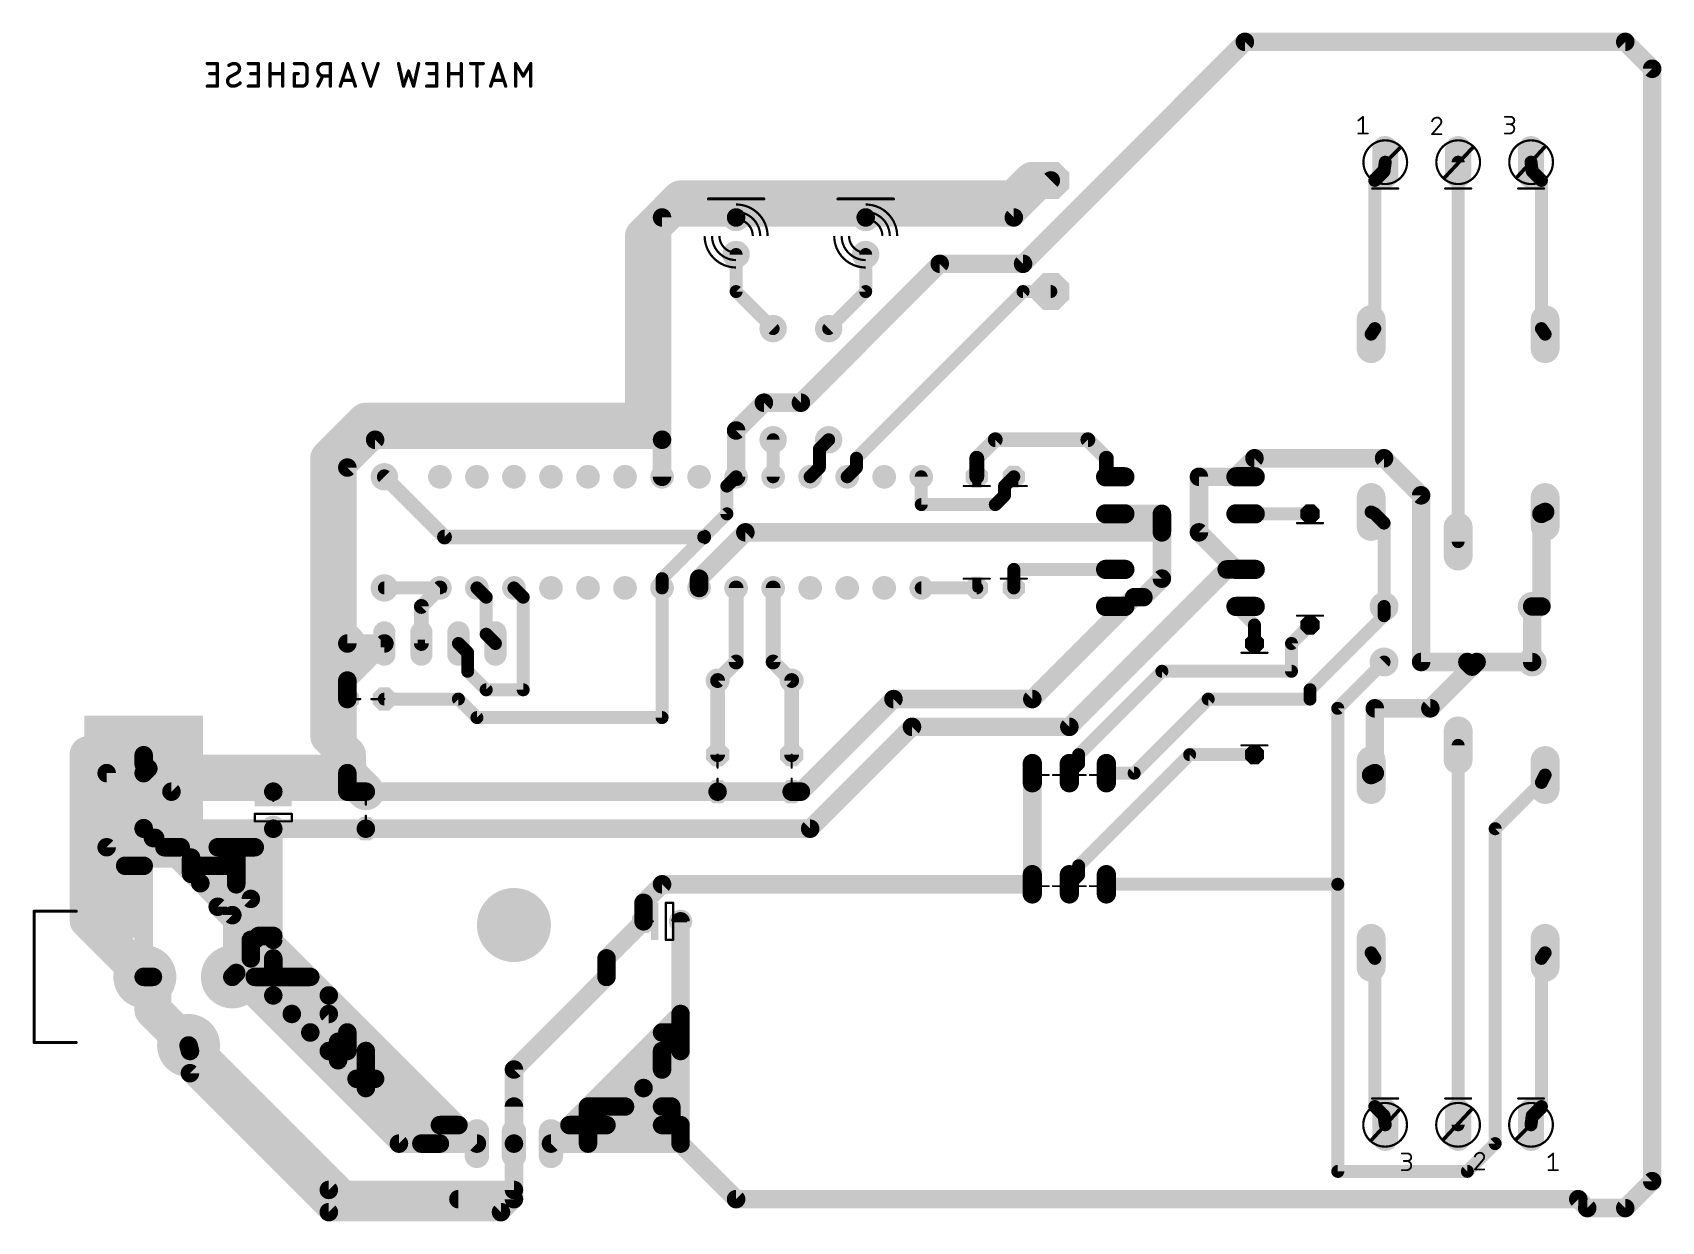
# Model space of a CAD drawing. Extents: x 0 to 112, y 1 to 83.
import ezdxf

# ---------------------------------------------------------------- set-up
doc = ezdxf.new("R2010")
doc.units = 0
for name, color, linetype in [('16', 132, 'CONTINUOUS'), ('17', 110, 'CONTINUOUS'), ('39', 12, 'CONTINUOUS'), ('42', 132, 'CONTINUOUS'), ('43', 110, 'CONTINUOUS'), ('51', 253, 'CONTINUOUS')]:
    doc.layers.add(name, color=color, linetype=linetype)

# ---------------------------------------------------------------- blocks, each defined once
blk = doc.blocks.new('OCTAGONP')
at = {"const_width": 0.5}
blk.add_lwpolyline([(-0.25, -0.1036), (-0.25, 0.1036), (-0.1036, 0.25), (0.1036, 0.25), (0.25, 0.1036), (0.25, -0.1036), (0.1036, -0.25), (-0.1036, -0.25), (-0.25, -0.1036), (-0.25, 0.1036)], dxfattribs=at)
blk = doc.blocks.new('RECT')
blk.add_solid([(-0.5, -0.5), (0.5, -0.5), (-0.5, 0.5), (0.5, 0.5)])
blk = doc.blocks.new('ROUNDP')
at = {"const_width": 0.5}
blk.add_lwpolyline([(0, -0.25, 1), (0, 0.25, 1), (0, -0.25)], format="xyb", dxfattribs=at)
blk = doc.blocks.new('LONGP100')
at = {"const_width": 1}
blk.add_lwpolyline([(-0.5, 0), (0.5, 0)], dxfattribs=at)
at = {"const_width": 0.5}
for points in [[(-0.5, 0.25, 1), (-0.5, -0.25)], [(0.5, -0.25, 1), (0.5, 0.25)]]:
    blk.add_lwpolyline(points, format="xyb", dxfattribs=at)
blk = doc.blocks.new('SQUAREP')
blk.add_solid([(-0.5, -0.5), (0.5, -0.5), (-0.5, 0.5), (0.5, 0.5)])
blk = doc.blocks.new('OFFSETP100')
at = {"const_width": 1}
blk.add_lwpolyline([(0, 0), (1, 0)], dxfattribs=at)
at = {"const_width": 0.5}
for points in [[(0, 0.25, 1), (0, -0.25)], [(1, -0.25, 1), (1, 0.25)]]:
    blk.add_lwpolyline(points, format="xyb", dxfattribs=at)

msp = doc.modelspace()

# ---------------------------------------------------------------- linework, layer by layer
at = {"layer": '16'}
for points, const_width in [([(83.161, 81.891), (67.945, 66.675)], 1.27), ([(109.2552, 81.891), (83.161, 81.891)], 1.27), ([(111.101, 80.0452), (109.2552, 81.891)], 1.27), ([(12.671, 80.4037), (11.9823, 80.4037)], 0.2286), ([(12.671, 78.8543), (12.671, 80.4037)], 0.2286), ([(15.4846, 80.4037), (14.7959, 80.4037)], 0.2286), ([(15.4846, 78.8543), (15.4846, 80.4037)], 0.2286), ([(16.295, 80.4037), (16.295, 78.8543)], 0.2286), ([(17.1558, 78.8543), (17.1558, 80.4037)], 0.2286), ([(18.4788, 80.4037), (17.9623, 80.4037)], 0.2286), ([(20.4264, 80.4037), (19.996, 80.4037)], 0.2286), ([(20.4264, 78.8543), (20.4264, 80.4037)], 0.2286), ([(21.6232, 80.4037), (21.1067, 78.8543)], 0.2286), ([(22.1396, 78.8543), (21.6232, 80.4037)], 0.2286), ([(23.1863, 78.8543), (22.6698, 80.4037)], 0.2286), ([(23.7028, 80.4037), (23.1863, 78.8543)], 0.2286), ([(25.4472, 78.8543), (25.1029, 80.4037)], 0.2286), ([(26.4801, 80.4037), (26.1358, 78.8543)], 0.2286), ([(27.729, 80.4037), (27.0404, 80.4037)], 0.2286), ([(27.729, 78.8543), (27.729, 80.4037)], 0.2286), ([(28.5395, 80.4037), (28.5395, 78.8543)], 0.2286), ([(29.4002, 78.8543), (29.4002, 80.4037)], 0.2286), ([(30.9113, 80.4037), (30.0505, 80.4037)], 0.2286), ([(30.4809, 78.8543), (30.4809, 80.4037)], 0.2286), ([(31.9398, 80.4037), (31.4233, 78.8543)], 0.2286), ([(32.4563, 78.8543), (31.9398, 80.4037)], 0.2286), ([(33.6592, 79.5429), (33.1428, 80.4037)], 0.2286), ([(33.1428, 80.4037), (33.1428, 78.8543)], 0.2286), ([(34.1757, 80.4037), (33.6592, 79.5429)], 0.2286), ([(34.1757, 78.8543), (34.1757, 80.4037)], 0.2286), ([(111.101, 3.7748), (111.101, 80.0452)], 1.27), ([(12.671, 79.7151), (12.1545, 79.7151)], 0.2286), ([(13.5493, 79.4999), (14.0228, 79.7581)], 0.2286), ([(15.4846, 79.7151), (14.9681, 79.7151)], 0.2286), ([(17.1558, 79.7151), (16.295, 79.7151)], 0.2286), ([(18.2206, 79.7151), (17.9623, 79.7151)], 0.2286), ([(17.9623, 79.7151), (17.9623, 78.8543)], 0.2286), ([(18.8231, 79.1986), (18.8231, 80.0594)], 0.2286), ([(19.5656, 78.8543), (19.9099, 79.5429)], 0.2286), ([(19.996, 79.5429), (20.4264, 79.5429)], 0.2286), ([(21.2358, 79.2417), (22.0105, 79.2417)], 0.2286), ([(25.7915, 79.8872), (25.4472, 78.8543)], 0.2286), ([(26.1358, 78.8543), (25.7915, 79.8872)], 0.2286), ([(27.729, 79.7151), (27.2126, 79.7151)], 0.2286), ([(29.4002, 79.7151), (28.5395, 79.7151)], 0.2286), ([(31.5524, 79.2417), (32.3271, 79.2417)], 0.2286), ([(11.9823, 78.8543), (12.671, 78.8543)], 0.2286), ([(14.7959, 78.8543), (15.4846, 78.8543)], 0.2286), ([(17.9623, 78.8543), (18.4788, 78.8543)], 0.2286), ([(27.0404, 78.8543), (27.729, 78.8543)], 0.2286), ([(92.71, 73.025), (92.79, 73.64)], 0.889), ([(97.79, 47.625), (97.79, 73.64)], 0.889), ([(102.87, 73.025), (102.79, 73.64)], 0.889), ([(67.31, 71.12), (68.58, 72.39)], 2.54), ([(67.31, 69.85), (69.85, 72.39)], 1.27), ([(68.58, 72.39), (69.85, 72.39)], 2.54), ([(92.075, 72.39), (92.71, 73.025)], 0.889), ([(92.075, 62.23), (92.075, 72.39)], 0.889), ([(103.505, 72.39), (102.87, 73.025)], 0.889), ([(103.505, 62.23), (103.505, 72.39)], 0.889), ([(43.18, 69.85), (44.45, 71.12)], 2.54), ([(44.45, 71.12), (67.31, 71.12)], 2.54), ([(41.91, 68.58), (43.18, 69.85)], 2.54), ([(43.18, 69.85), (43.18, 54.61)], 1.27), ([(48.26, 69.85), (43.18, 69.85)], 1.27), ([(48.26, 69.85), (57.15, 69.85)], 1.27), ([(57.15, 69.85), (67.31, 69.85)], 1.27), ([(41.91, 55.88), (41.91, 68.58)], 2.54), ([(48.26, 67.31), (48.26, 64.77)], 0.889), ([(52.705, 57.15), (62.23, 66.675)], 1.27), ([(57.15, 67.31), (57.15, 64.77)], 0.889), ([(67.945, 66.675), (62.23, 66.675)], 1.27), ([(48.26, 64.77), (50.8, 62.23)], 0.889), ([(57.15, 64.77), (54.61, 62.23)], 0.889), ([(67.945, 64.77), (56.515, 53.34)], 0.889), ([(69.85, 64.77), (67.945, 64.77)], 0.889), ([(92.075, 62.23), (91.821, 61.849)], 0.889), ([(103.505, 62.23), (103.759, 61.849)], 0.889), ([(20.32, 53.34), (22.86, 55.88)], 2.54), ([(22.86, 55.88), (41.91, 55.88)], 2.54), ([(48.26, 55.245), (50.165, 57.15)], 1.27), ([(50.165, 57.15), (52.705, 57.15)], 1.27), ([(48.26, 52.07), (48.26, 55.245)], 1.27), ([(21.59, 52.705), (23.495, 54.61)], 1.27), ([(23.495, 54.61), (43.18, 54.61)], 1.27), ([(43.18, 54.61), (43.18, 52.07)], 1.27), ([(50.8, 54.61), (50.8, 52.07)], 0.889), ([(54.61, 54.61), (53.975, 53.975)], 0.889), ([(64.77, 53.34), (66.04, 54.61)], 1.016), ([(66.04, 54.61), (72.39, 54.61)], 1.016), ([(72.39, 54.61), (73.66, 53.34)], 1.016), ([(20.32, 41.91), (20.32, 53.34)], 2.54), ([(53.975, 53.975), (53.975, 52.705)], 0.889), ([(56.515, 53.34), (56.515, 52.705)], 0.889), ([(64.77, 52.07), (64.77, 53.34)], 1.016), ([(73.66, 53.34), (73.66, 52.07)], 1.016), ([(83.82, 53.34), (82.55, 52.07)], 1.27), ([(92.71, 53.34), (83.82, 53.34)], 1.27), ([(95.25, 50.8), (92.71, 53.34)], 1.27), ([(21.59, 40.64), (21.59, 52.705)], 1.27), ([(24.13, 52.07), (28.2575, 47.9425)], 1.016), ([(53.975, 52.705), (53.34, 52.07)], 0.889), ([(56.515, 52.705), (55.88, 52.07)], 0.889), ([(80.01, 52.07), (80.01, 48.26)], 1.27), ([(82.55, 52.07), (80.01, 52.07)], 1.27), ([(47.625, 51.435), (48.26, 52.07)], 0.889), ([(47.625, 49.53), (47.625, 51.435)], 0.889), ([(60.96, 52.07), (60.96, 50.165)], 0.889), ([(66.675, 51.435), (67.31, 52.07)], 0.889), ([(66.675, 50.8), (66.675, 51.435)], 0.889), ([(95.25, 39.37), (95.25, 50.8)], 1.27), ([(60.96, 50.165), (66.04, 50.165)], 0.889), ([(66.04, 50.165), (66.675, 50.8)], 0.889), ([(103.505, 49.53), (103.759, 49.657)], 1.27), ([(46.0375, 47.9425), (47.625, 49.53)], 0.889), ([(74.93, 49.53), (77.47, 49.53)], 1.27), ([(77.47, 49.53), (77.47, 48.26)], 1.27), ([(87.63, 49.53), (82.55, 49.53)], 0.889), ([(92.075, 49.53), (91.821, 49.657)], 0.889), ([(92.71, 48.895), (92.075, 49.53)], 0.889), ([(92.71, 43.18), (92.71, 48.895)], 0.889), ([(103.505, 43.18), (103.505, 49.53)], 1.27), ([(28.2575, 47.9425), (46.0375, 47.9425)], 1.016), ([(43.18, 45.085), (46.0375, 47.9425)], 0.889), ([(48.895, 48.26), (45.72, 45.085)], 1.27), ([(77.47, 48.26), (48.895, 48.26)], 1.27), ([(77.47, 48.26), (77.47, 45.085)], 1.27), ([(80.01, 48.26), (82.55, 45.72)], 1.27), ([(67.31, 45.72), (74.93, 45.72)], 0.889), ([(67.31, 44.45), (67.31, 45.72)], 0.889), ([(71.12, 34.925), (81.915, 45.72)], 1.27), ([(81.915, 45.72), (82.55, 45.72)], 1.27), ([(24.13, 44.45), (27.94, 44.45)], 0.889), ([(26.67, 43.18), (27.94, 44.45)], 1.016), ([(30.48, 44.45), (31.115, 43.815)], 0.889), ([(33.02, 44.45), (33.655, 43.815)], 0.889), ([(43.18, 44.45), (43.18, 45.085)], 0.889), ([(43.18, 44.45), (43.18, 35.56)], 0.889), ([(45.72, 45.085), (45.72, 44.45)], 1.27), ([(48.26, 44.45), (48.26, 39.37)], 1.016), ([(50.8, 44.45), (50.8, 39.37)], 1.016), ([(60.96, 44.45), (64.77, 44.45)], 0.889), ([(77.47, 45.085), (76.2, 43.815)], 1.27), ([(26.67, 40.64), (26.67, 43.18)], 1.016), ([(31.115, 43.815), (31.115, 41.275)], 0.889), ([(33.655, 43.815), (33.655, 37.465)], 0.889), ([(68.58, 36.83), (74.93, 43.18)], 1.27), ([(75.565, 43.815), (74.93, 43.18)], 1.27), ([(76.2, 43.815), (75.565, 43.815)], 1.27), ([(83.82, 41.91), (82.55, 43.18)], 0.889), ([(92.71, 43.18), (92.71, 42.545)], 0.889), ([(102.87, 39.37), (102.87, 43.18)], 1.27), ([(102.87, 43.18), (103.505, 43.18)], 1.27), ([(21.59, 40.64), (20.32, 41.91)], 2.54), ([(20.32, 39.37), (20.32, 41.91)], 2.54), ([(92.71, 42.545), (87.63, 37.465)], 0.889), ([(20.32, 39.37), (21.59, 40.64)], 2.54), ([(31.115, 41.275), (31.75, 40.64)], 0.889), ([(83.82, 40.64), (83.82, 41.91)], 0.889), ([(87.63, 41.91), (86.36, 40.64)], 0.889), ([(20.32, 34.29), (20.32, 39.37)], 2.54), ([(21.59, 38.1), (24.13, 40.64)], 1.27), ([(24.13, 40.64), (21.59, 40.64)], 1.27), ([(29.845, 40.005), (29.21, 40.64)], 0.889), ([(29.845, 38.735), (29.845, 40.005)], 0.889), ([(86.36, 40.64), (86.36, 38.735)], 0.889), ([(31.115, 37.465), (29.845, 38.735)], 0.889), ([(48.26, 39.37), (46.99, 38.1)], 1.016), ([(50.8, 39.37), (52.07, 38.1)], 1.016), ([(77.47, 38.735), (71.755, 33.02)], 0.889), ([(86.36, 38.735), (77.47, 38.735)], 0.889), ([(92.71, 39.37), (89.535, 36.195)], 0.889), ([(98.425, 39.37), (95.25, 39.37)], 1.27), ([(98.7425, 39.0525), (95.885, 36.195)], 1.27), ([(98.425, 39.37), (98.7425, 39.0525)], 1.27), ([(99.06, 39.37), (98.7425, 39.0525)], 1.27), ([(102.87, 39.37), (99.06, 39.37)], 1.27), ([(21.59, 36.83), (21.59, 38.1)], 1.27), ([(46.99, 38.1), (46.99, 33.02)], 1.016), ([(52.07, 38.1), (52.07, 33.02)], 1.016), ([(21.59, 31.75), (21.59, 36.83)], 1.27), ([(29.21, 36.83), (24.13, 36.83)], 0.889), ([(30.48, 35.56), (29.21, 36.83)], 0.889), ([(33.655, 37.465), (31.115, 37.465)], 0.889), ([(52.705, 30.48), (59.055, 36.83)], 1.27), ([(59.055, 36.83), (68.58, 36.83)], 1.27), ([(80.645, 36.83), (75.565, 31.75)], 0.889), ([(87.63, 36.83), (80.645, 36.83)], 0.889), ([(87.63, 37.465), (87.63, 36.83)], 0.889), ([(43.18, 35.56), (30.48, 35.56)], 0.889), ([(89.535, 36.195), (89.535, 24.13)], 0.889), ([(92.075, 36.195), (92.075, 31.75)], 1.27), ([(95.885, 36.195), (92.075, 36.195)], 1.27), ([(21.59, 33.02), (20.32, 34.29)], 2.54), ([(53.34, 27.94), (60.325, 34.925)], 1.27), ([(60.325, 34.925), (71.12, 34.925)], 1.27), ([(3.81, 25.4), (3.81, 33.02)], 2.54), ([(3.81, 33.02), (6.35, 33.02)], 2.54), ([(7.62, 32.98), (8.93, 32.98)], 2.54), ([(7.62, 32.385), (7.62, 32.98)], 1.27), ([(8.93, 32.98), (10.16, 31.75)], 2.54), ([(21.59, 31.75), (21.59, 33.02)], 2.54), ([(97.79, 33.655), (97.79, 7.64)], 0.889), ([(7.9375, 32.0675), (7.62, 32.385)], 1.27), ([(7.62, 31.75), (7.9375, 32.0675)], 1.27), ([(9.525, 30.48), (7.9375, 32.0675)], 1.27), ([(10.16, 31.75), (21.59, 31.75)], 2.54), ([(22.86, 30.48), (21.59, 31.75)], 2.54), ([(71.755, 32.385), (71.12, 31.75)], 0.889), ([(71.755, 33.02), (71.755, 32.385)], 0.889), ([(79.375, 33.02), (71.755, 25.4)], 0.889), ([(83.82, 33.02), (79.375, 33.02)], 0.889), ([(5.08, 31.75), (5.08, 26.67)], 1.27), ([(5.08, 31.75), (7.62, 31.75)], 1.27), ([(21.59, 30.48), (21.59, 31.75)], 1.27), ([(68.58, 31.75), (68.58, 24.13)], 1.27), ([(75.565, 31.75), (73.66, 31.75)], 0.889), ([(92.075, 31.75), (91.821, 31.623)], 1.27), ([(100.33, 27.94), (103.505, 31.115)], 0.889), ([(103.505, 31.115), (103.759, 31.623)], 0.889), ([(16.51, 30.48), (9.525, 30.48)], 1.27), ([(16.51, 30.48), (21.59, 30.48)], 1.27), ([(21.59, 30.48), (22.86, 30.48)], 1.27), ([(22.86, 30.48), (46.99, 30.48)], 1.27), ([(52.07, 30.48), (46.99, 30.48)], 1.27), ([(52.07, 30.48), (52.705, 30.48)], 1.27), ([(7.62, 27.94), (7.62, 27.98)], 1.27), ([(7.62, 27.98), (8.295, 27.305)], 1.27), ([(16.51, 27.94), (7.62, 27.94)], 1.27), ([(8.255, 27.305), (7.62, 27.94)], 1.27), ([(8.295, 27.305), (8.255, 27.305)], 1.27), ([(8.295, 27.305), (8.4091, 27.305)], 1.27), ([(8.4091, 27.305), (9.0441, 26.67)], 1.27), ([(16.51, 27.94), (15.24, 26.67)], 1.27), ([(16.51, 27.94), (22.86, 27.94)], 1.27), ([(16.51, 20.59), (16.51, 27.94)], 1.27), ([(16.51, 20.32), (16.51, 27.94)], 1.27), ([(22.86, 27.94), (53.34, 27.94)], 1.27), ([(100.33, 6.35), (100.33, 27.94)], 0.889), ([(5.08, 26.67), (6.35, 25.4)], 1.27), ([(10.872, 24.842), (9.0441, 26.67)], 1.27), ([(10.16, 26.67), (9.0441, 26.67)], 1.27), ([(12.7, 26.67), (10.16, 26.67)], 1.27), ([(10.872, 25.958), (10.16, 26.67)], 1.27), ([(12.7, 26.67), (11.43, 25.4)], 1.27), ([(13.97, 26.67), (12.7, 26.67)], 1.27), ([(12.7, 26.67), (13.97, 25.4)], 1.27), ([(15.24, 26.67), (13.97, 26.67)], 1.27), ([(13.97, 25.4), (13.97, 26.67)], 1.27), ([(15.24, 20.32), (15.24, 26.67)], 1.27), ([(3.81, 21.67), (3.81, 25.4)], 2.54), ([(3.81, 25.4), (5.08, 24.13)], 2.54), ([(6.35, 25.4), (7.62, 25.4)], 1.27), ([(7.62, 25.4), (7.62, 17.78)], 1.27), ([(10.872, 24.842), (10.872, 25.958)], 1.27), ([(11.43, 25.4), (12.7, 25.4)], 1.27), ([(12.7, 25.4), (11.507, 24.207)], 1.27), ([(12.7, 25.4), (12.7, 22.59)], 1.27), ([(13.97, 25.4), (12.7, 25.4)], 1.27), ([(13.97, 24.13), (13.97, 25.4)], 1.27), ([(71.755, 25.4), (71.755, 24.765)], 0.889), ([(5.08, 24.13), (6.35, 24.13)], 2.54), ([(6.35, 24.13), (6.35, 21.59)], 2.54), ([(11.507, 24.207), (10.872, 24.842)], 1.27), ([(13.7, 22.0141), (11.507, 24.207)], 1.27), ([(13.97, 18.05), (13.97, 24.13)], 1.27), ([(13.97, 24.13), (14.97, 23.13)], 1.27), ([(41.91, 22.86), (43.18, 24.13)], 1.27), ([(43.18, 24.13), (68.58, 24.13)], 1.27), ([(71.755, 24.765), (71.12, 24.13)], 0.889), ([(14.97, 23.13), (14.97, 20.32)], 1.27), ([(41.91, 21.59), (41.91, 22.86)], 1.27), ([(89.535, 24.13), (73.66, 24.13)], 0.889), ([(89.535, 24.13), (89.535, 4.445)], 0.889), ([(7.7, 17.78), (3.81, 21.67)], 2.54), ([(14.97, 20.32), (12.7, 22.59)], 1.27), ([(13.7, 17.78), (13.7, 22.0141)], 1.27), ([(39.37, 19.05), (41.91, 21.59)], 1.27), ([(44.45, 15.24), (44.45, 21.59)], 1.27), ([(14.97, 19.05), (16.51, 20.59)], 1.27), ([(14.97, 20.32), (14.97, 19.05)], 1.27), ([(15.51, 20.59), (15.24, 20.32)], 1.27), ([(16.51, 20.59), (15.51, 20.59)], 1.27), ([(16.51, 19.05), (16.51, 20.59)], 1.27), ([(19.05, 17.78), (16.51, 20.32)], 1.27), ([(8.255, 15.525), (8.255, 17.78)], 2.54), ([(13.7, 17.78), (14.97, 19.05)], 1.27), ([(14.97, 19.05), (16.51, 19.05)], 1.27), ([(16.51, 17.78), (16.51, 19.05)], 1.27), ([(16.51, 19.05), (17.78, 17.78)], 1.27), ([(39.37, 17.78), (39.37, 19.05)], 1.27), ([(92.075, 19.05), (91.821, 19.431)], 0.889), ([(92.075, 19.05), (92.075, 8.89)], 0.889), ([(103.505, 19.05), (103.759, 19.431)], 0.889), ([(103.505, 19.05), (103.505, 8.89)], 0.889), ([(7.62, 17.78), (7.7, 17.78)], 1.27), ([(8.255, 17.78), (7.7, 17.78)], 1.27), ([(13.7, 17.78), (13.97, 18.05)], 1.27), ([(13.7, 17.78), (15.24, 17.78)], 1.27), ([(13.7, 17.78), (25.13, 6.35)], 1.27), ([(15.24, 17.78), (16.51, 17.78)], 1.27), ([(16.51, 16.51), (15.24, 17.78)], 1.27), ([(16.51, 17.78), (17.78, 17.78)], 1.27), ([(17.78, 17.78), (19.05, 17.78)], 1.27), ([(19.05, 17.78), (20.32, 16.51)], 1.27), ([(33.02, 11.43), (39.37, 17.78)], 1.27), ([(10.7, 13.08), (8.255, 15.525)], 2.54), ([(16.51, 16.51), (17.78, 15.24)], 1.27), ([(20.32, 16.51), (16.51, 16.51)], 1.27), ([(29.21, 7.62), (20.32, 16.51)], 1.27), ([(19.05, 13.97), (17.78, 15.24)], 1.27), ([(17.78, 15.24), (20.32, 15.24)], 1.27), ([(20.32, 15.24), (21.59, 13.97)], 1.27), ([(20.32, 12.7), (20.32, 15.24)], 1.27), ([(43.18, 13.97), (44.45, 15.24)], 1.27), ([(44.45, 13.97), (44.45, 15.24)], 1.27), ([(20.32, 12.7), (19.05, 13.97)], 1.27), ([(19.05, 13.97), (21.59, 13.97)], 1.27), ([(20.955, 13.335), (21.59, 13.97)], 1.27), ([(21.59, 13.97), (22.86, 12.7)], 1.27), ([(21.59, 13.97), (21.59, 12.7)], 1.27), ([(43.18, 13.97), (38.1, 8.89)], 1.27), ([(43.18, 13.97), (44.45, 13.97)], 1.27), ([(43.18, 13.97), (43.815, 13.335)], 1.27), ([(44.45, 12.7), (44.45, 13.97)], 1.27), ([(10.7, 13.08), (21.24, 2.54)], 2.54), ([(10.795, 12.7), (10.7, 13.08)], 1.27), ([(20.955, 12.065), (20.955, 13.335)], 1.27), ([(43.815, 13.335), (44.45, 12.7)], 1.27), ([(43.815, 13.335), (43.815, 8.89)], 1.27), ([(10.795, 12.7), (20.32, 3.175)], 1.27), ([(10.795, 11.176), (10.795, 12.7)], 1.27), ([(20.955, 12.065), (20.32, 12.7)], 1.27), ([(22.225, 10.795), (20.955, 12.065)], 1.27), ([(21.59, 12.7), (22.86, 11.43)], 1.27), ([(22.86, 12.7), (27.94, 7.62)], 1.27), ([(22.86, 12.7), (22.86, 11.43)], 1.27), ([(43.18, 12.7), (39.37, 8.89)], 1.27), ([(43.18, 11.43), (43.18, 12.7)], 1.27), ([(44.45, 12.7), (44.45, 7.62)], 1.27), ([(20.32, 1.651), (10.795, 11.176)], 1.27), ([(22.86, 10.16), (22.225, 10.795)], 1.27), ([(22.225, 10.795), (23.495, 10.795)], 1.27), ([(22.86, 11.43), (22.86, 10.16)], 1.27), ([(23.495, 10.795), (27.94, 6.35)], 1.27), ([(33.02, 11.43), (33.02, 6.35)], 1.27), ([(43.18, 11.43), (41.91, 10.16)], 1.27), ([(43.18, 8.89), (43.18, 11.43)], 1.27), ([(26.67, 6.35), (22.86, 10.16)], 1.27), ([(40.64, 8.89), (41.91, 10.16)], 1.27), ([(41.91, 10.16), (43.18, 8.89)], 1.27), ([(33.02, 6.35), (33.02, 8.89)], 1.27), ([(36.83, 7.62), (38.1, 8.89)], 1.27), ([(38.1, 8.89), (38.1, 7.62)], 1.27), ([(38.1, 8.89), (39.37, 8.89)], 1.27), ([(39.37, 8.89), (40.64, 8.89)], 1.27), ([(40.64, 8.89), (39.37, 7.62)], 1.27), ([(43.18, 8.89), (40.64, 8.89)], 1.27), ([(43.815, 8.89), (43.18, 8.89)], 1.27), ([(43.815, 8.89), (43.815, 8.255)], 1.27), ([(92.075, 8.89), (92.71, 8.255)], 0.889), ([(103.505, 8.89), (102.87, 8.255)], 0.889), ([(27.94, 7.62), (29.21, 7.62)], 1.27), ([(30.48, 6.35), (29.21, 7.62)], 1.27), ([(35.56, 6.35), (36.83, 7.62)], 1.27), ([(36.83, 7.62), (38.1, 7.62)], 1.27), ([(38.1, 7.62), (38.1, 6.35)], 1.27), ([(39.37, 7.62), (38.1, 7.62)], 1.27), ([(39.37, 7.62), (43.18, 7.62)], 1.27), ([(43.815, 8.255), (43.18, 7.62)], 1.27), ([(43.18, 7.62), (44.45, 7.62)], 1.27), ([(44.45, 6.35), (44.45, 7.62)], 1.27), ([(92.71, 8.255), (92.79, 7.64)], 0.889), ([(102.87, 8.255), (102.79, 7.64)], 0.889), ([(25.13, 6.35), (26.67, 6.35)], 1.27), ([(26.67, 6.35), (27.94, 6.35)], 1.27), ([(27.94, 6.35), (30.48, 6.35)], 1.27), ([(33.02, 3.175), (33.02, 6.35)], 1.27), ([(33.02, 6.35), (33.02, 2.54)], 1.27), ([(35.56, 6.35), (38.1, 6.35)], 1.27), ([(38.1, 6.35), (44.45, 6.35)], 1.27), ([(44.45, 6.35), (48.26, 2.54)], 1.27), ([(98.425, 4.445), (100.33, 6.35)], 0.889), ([(89.535, 4.445), (98.425, 4.445)], 0.889), ([(20.32, 3.175), (33.02, 3.175)], 1.27), ([(21.24, 2.54), (29.21, 2.54)], 2.54), ([(29.21, 2.54), (31.75, 2.54)], 2.54), ([(109.2552, 1.929), (111.101, 3.7748)], 1.27), ([(32.131, 1.651), (20.32, 1.651)], 1.27), ([(29.21, 2.54), (33.02, 2.54)], 1.27), ([(33.02, 2.54), (32.131, 1.651)], 1.27), ([(48.26, 2.54), (106.0338, 2.54)], 1.27), ([(106.0338, 2.54), (106.6448, 1.929)], 1.27), ([(106.6448, 1.929), (109.2552, 1.929)], 1.27)]:
    msp.add_lwpolyline(points, dxfattribs=dict(at, const_width=const_width))
for points, const_width in [([(83.161, 82.2085, 1), (83.161, 81.5735)], 0.635), ([(83.3855, 81.6665, 1), (82.9365, 82.1155)], 0.635), ([(109.4797, 82.1155, 1), (109.0307, 81.6665)], 0.635), ([(109.2552, 81.5735, 1), (109.2552, 82.2085)], 0.635), ([(11.9823, 80.4608, 1), (11.9823, 80.3466)], 0.1143), ([(12.7281, 80.4037, 1), (12.6138, 80.4037)], 0.1143), ([(12.671, 80.3466, 1), (12.671, 80.4608)], 0.1143), ([(13.8506, 80.4037, 0.1623), (13.4633, 80.2746)], 0.2286), ([(14.1949, 80.0594, 0.4142), (13.8506, 80.4037)], 0.2286), ([(13.8506, 80.4608, 1), (13.8506, 80.3466)], 0.1143), ([(13.8506, 80.3466, 1), (13.8506, 80.4608)], 0.1143), ([(14.7959, 80.4608, 1), (14.7959, 80.3466)], 0.1143), ([(15.5417, 80.4037, 1), (15.4274, 80.4037)], 0.1143), ([(15.4846, 80.3466, 1), (15.4846, 80.4608)], 0.1143), ([(16.3522, 80.4037, 1), (16.2379, 80.4037)], 0.1143), ([(17.2129, 80.4037, 1), (17.0986, 80.4037)], 0.1143), ([(17.9623, 80.4608, 1), (17.9623, 80.3466)], 0.1143), ([(18.4788, 80.4609, 1), (18.4788, 80.3466)], 0.1143), ([(18.8231, 80.0594, 0.4142), (18.4788, 80.4037)], 0.2286), ([(18.4788, 80.3466, 1), (18.4788, 80.4608)], 0.1143), ([(19.996, 80.4037, 1), (19.996, 79.5429)], 0.2286), ([(19.996, 80.4608, 1), (19.996, 80.3466)], 0.1143), ([(19.996, 80.3466, 1), (19.996, 80.4608)], 0.1143), ([(20.4835, 80.4037, 1), (20.3692, 80.4037)], 0.1143), ([(20.4264, 80.3466, 1), (20.4264, 80.4608)], 0.1143), ([(21.6774, 80.4218, 1), (21.569, 80.3856)], 0.1143), ([(21.6774, 80.3856, 1), (21.569, 80.4218)], 0.1143), ([(22.7241, 80.4218, 1), (22.6156, 80.3856)], 0.1143), ([(23.757, 80.3856, 1), (23.6486, 80.4218)], 0.1143), ([(25.1587, 80.4161, 1), (25.0471, 80.3913)], 0.1143), ([(26.5359, 80.3913, 1), (26.4243, 80.4161)], 0.1143), ([(27.0404, 80.4608, 1), (27.0404, 80.3466)], 0.1143), ([(27.7862, 80.4037, 1), (27.6719, 80.4037)], 0.1143), ([(27.729, 80.3466, 1), (27.729, 80.4608)], 0.1143), ([(28.5966, 80.4037, 1), (28.4823, 80.4037)], 0.1143), ([(29.4574, 80.4037, 1), (29.3431, 80.4037)], 0.1143), ([(30.0505, 80.4608, 1), (30.0505, 80.3466)], 0.1143), ([(30.538, 80.4037, 1), (30.4237, 80.4037)], 0.1143), ([(30.9113, 80.3466, 1), (30.9113, 80.4608)], 0.1143), ([(31.994, 80.4218, 1), (31.8856, 80.3856)], 0.1143), ([(31.994, 80.3856, 1), (31.8856, 80.4218)], 0.1143), ([(33.1999, 80.4037, 1), (33.0856, 80.4037)], 0.1143), ([(33.1918, 80.4331, 1), (33.0938, 80.3743)], 0.1143), ([(34.2328, 80.4037, 1), (34.1185, 80.4037)], 0.1143), ([(34.2247, 80.3743, 1), (34.1267, 80.4331)], 0.1143), ([(111.4185, 80.0452, 1), (110.7835, 80.0452)], 0.635), ([(110.8765, 79.8207, 1), (111.3255, 80.2697)], 0.635), ([(12.1545, 79.7722, 1), (12.1545, 79.6579)], 0.1143), ([(12.671, 79.6579, 1), (12.671, 79.7722)], 0.1143), ([(13.5493, 79.4999, 0.2656), (13.3772, 79.1986)], 0.2286), ([(13.429, 80.3203, 1), (13.4975, 80.2289)], 0.1143), ([(13.522, 79.5501, 1), (13.5767, 79.4497)], 0.1143), ([(13.5784, 79.4506, 1), (13.5203, 79.5491)], 0.1143), ([(14.0228, 79.7581, 0.2656), (14.1949, 80.0594)], 0.2286), ([(13.9938, 79.8073, 1), (14.0518, 79.7089)], 0.1143), ([(14.0501, 79.7079, 1), (13.9954, 79.8083)], 0.1143), ([(14.2521, 80.0594, 1), (14.1378, 80.0594)], 0.1143), ([(14.1378, 80.0594, 1), (14.2521, 80.0594)], 0.1143), ([(14.9681, 79.7722, 1), (14.9681, 79.6579)], 0.1143), ([(15.4846, 79.6579, 1), (15.4846, 79.7722)], 0.1143), ([(16.295, 79.7722, 1), (16.295, 79.6579)], 0.1143), ([(17.1558, 79.6579, 1), (17.1558, 79.7722)], 0.1143), ([(17.9623, 79.7722, 1), (17.9623, 79.6579)], 0.1143), ([(18.0195, 79.7151, 1), (17.9052, 79.7151)], 0.1143), ([(18.2206, 79.6579, 1), (18.2206, 79.7722)], 0.1143), ([(18.8803, 80.0594, 1), (18.766, 80.0594)], 0.1143), ([(18.766, 80.0594, 1), (18.8803, 80.0594)], 0.1143), ([(19.961, 79.5174, 1), (19.8588, 79.5685)], 0.1143), ([(19.996, 79.6001, 1), (19.996, 79.4858)], 0.1143), ([(19.996, 79.4858, 1), (19.996, 79.6001)], 0.1143), ([(20.4264, 79.4858, 1), (20.4264, 79.6001)], 0.1143), ([(21.2358, 79.2988, 1), (21.2358, 79.1845)], 0.1143), ([(22.0105, 79.1845, 1), (22.0105, 79.2988)], 0.1143), ([(25.8457, 79.9053, 1), (25.7373, 79.8692)], 0.1143), ([(25.8457, 79.8692, 1), (25.7373, 79.9053)], 0.1143), ([(27.2126, 79.7722, 1), (27.2126, 79.6579)], 0.1143), ([(27.729, 79.6579, 1), (27.729, 79.7722)], 0.1143), ([(28.5395, 79.7722, 1), (28.5395, 79.6579)], 0.1143), ([(29.4002, 79.6579, 1), (29.4002, 79.7722)], 0.1143), ([(31.5524, 79.2988, 1), (31.5524, 79.1845)], 0.1143), ([(32.3271, 79.1845, 1), (32.3271, 79.2988)], 0.1143), ([(33.6102, 79.5723, 1), (33.7082, 79.5135)], 0.1143), ([(33.6102, 79.5135, 1), (33.7082, 79.5723)], 0.1143), ([(11.9823, 78.9115, 1), (11.9823, 78.7972)], 0.1143), ([(12.6138, 78.8543, 1), (12.7281, 78.8543)], 0.1143), ([(12.671, 78.7972, 1), (12.671, 78.9115)], 0.1143), ([(13.3772, 79.1986, 0.4142), (13.7215, 78.8543)], 0.2286), ([(13.4343, 79.1986, 1), (13.32, 79.1986)], 0.1143), ([(13.32, 79.1986, 1), (13.4343, 79.1986)], 0.1143), ([(13.7215, 78.8543, 0.2), (14.238, 79.0695)], 0.2286), ([(13.7215, 78.9114, 1), (13.7215, 78.7972)], 0.1143), ([(13.7215, 78.7972, 1), (13.7215, 78.9115)], 0.1143), ([(14.2785, 79.0293, 1), (14.1974, 79.1097)], 0.1143), ([(14.7959, 78.9115, 1), (14.7959, 78.7972)], 0.1143), ([(15.4274, 78.8543, 1), (15.5417, 78.8543)], 0.1143), ([(15.4846, 78.7972, 1), (15.4846, 78.9115)], 0.1143), ([(16.2379, 78.8543, 1), (16.3522, 78.8543)], 0.1143), ([(17.0986, 78.8543, 1), (17.2129, 78.8543)], 0.1143), ([(17.9623, 78.9115, 1), (17.9623, 78.7972)], 0.1143), ([(17.9052, 78.8543, 1), (18.0195, 78.8543)], 0.1143), ([(18.4788, 78.8543, 0.4142), (18.8231, 79.1986)], 0.2286), ([(18.4788, 78.9115, 1), (18.4788, 78.7972)], 0.1143), ([(18.4788, 78.7972, 1), (18.4788, 78.9115)], 0.1143), ([(18.8803, 79.1986, 1), (18.766, 79.1986)], 0.1143), ([(18.766, 79.1986, 1), (18.8803, 79.1986)], 0.1143), ([(19.5145, 78.8799, 1), (19.6167, 78.8287)], 0.1143), ([(20.3692, 78.8543, 1), (20.4835, 78.8543)], 0.1143), ([(21.0525, 78.8724, 1), (21.1609, 78.8362)], 0.1143), ([(22.0854, 78.8362, 1), (22.1939, 78.8724)], 0.1143), ([(23.1321, 78.8724, 1), (23.2405, 78.8362)], 0.1143), ([(23.1321, 78.8362, 1), (23.2405, 78.8724)], 0.1143), ([(25.393, 78.8724, 1), (25.5014, 78.8362)], 0.1143), ([(25.3914, 78.8419, 1), (25.503, 78.8667)], 0.1143), ([(26.08, 78.8667, 1), (26.1916, 78.8419)], 0.1143), ([(26.0816, 78.8362, 1), (26.19, 78.8724)], 0.1143), ([(27.0404, 78.9115, 1), (27.0404, 78.7972)], 0.1143), ([(27.6719, 78.8543, 1), (27.7862, 78.8543)], 0.1143), ([(27.729, 78.7972, 1), (27.729, 78.9115)], 0.1143), ([(28.4823, 78.8543, 1), (28.5966, 78.8543)], 0.1143), ([(29.3431, 78.8543, 1), (29.4574, 78.8543)], 0.1143), ([(30.4237, 78.8543, 1), (30.538, 78.8543)], 0.1143), ([(31.3691, 78.8724, 1), (31.4775, 78.8362)], 0.1143), ([(32.402, 78.8362, 1), (32.5105, 78.8724)], 0.1143), ([(33.0856, 78.8543, 1), (33.1999, 78.8543)], 0.1143), ([(34.1185, 78.8543, 1), (34.2328, 78.8543)], 0.1143), ([(93.0104, 73.6113, 1), (92.5696, 73.6687)], 0.4445), ([(98.0123, 73.64, 1), (97.5678, 73.64)], 0.4445), ([(103.0104, 73.6687, 1), (102.5696, 73.6113)], 0.4445), ([(68.58, 73.025, 1), (68.58, 71.755)], 1.27), ([(69.029, 71.941, 1), (68.131, 72.839)], 1.27), ([(69.85, 71.755, 1), (69.85, 73.025)], 1.27), ([(70.0745, 72.1655, 1), (69.6255, 72.6145)], 0.635), ([(91.9178, 72.5472, 1), (92.2322, 72.2328)], 0.4445), ([(92.2973, 72.39, 1), (91.8528, 72.39)], 0.4445), ([(92.4896, 73.0537, 1), (92.9304, 72.9963)], 0.4445), ([(92.8672, 72.8678, 1), (92.5528, 73.1822)], 0.4445), ([(103.0272, 73.1822, 1), (102.7128, 72.8678)], 0.4445), ([(102.6496, 72.9963, 1), (103.0904, 73.0537)], 0.4445), ([(103.7273, 72.39, 1), (103.2828, 72.39)], 0.4445), ([(103.3478, 72.2328, 1), (103.6622, 72.5472)], 0.4445), ([(44.45, 71.755, 1), (44.45, 70.485)], 1.27), ([(44.899, 70.671, 1), (44.001, 71.569)], 1.27), ([(66.861, 71.569, 1), (67.759, 70.671)], 1.27), ([(67.31, 70.485, 1), (67.31, 71.755)], 1.27), ([(42.731, 70.299, 1), (43.629, 69.401)], 1.27), ([(43.629, 69.401, 1), (42.731, 70.299)], 1.27), ([(43.4975, 69.85, 1), (42.8625, 69.85)], 0.635), ([(43.18, 70.1675, 1), (43.18, 69.5325)], 0.635), ([(48.26, 70.1675, 1), (48.26, 69.5325)], 0.635), ([(48.26, 69.5325, 1), (48.26, 70.1675)], 0.635), ([(57.15, 70.1675, 1), (57.15, 69.5325)], 0.635), ([(57.15, 69.5325, 1), (57.15, 70.1675)], 0.635), ([(67.31, 69.5325, 1), (67.31, 70.1675)], 0.635), ([(42.545, 68.58, 1), (41.275, 68.58)], 1.27), ([(41.461, 69.029, 1), (42.359, 68.131)], 1.27), ([(67.0855, 70.0745, 1), (67.5345, 69.6255)], 0.635), ([(48.4823, 67.31, 1), (48.0378, 67.31)], 0.4445), ([(57.3723, 67.31, 1), (56.9278, 67.31)], 0.4445), ([(62.23, 66.9925, 1), (62.23, 66.3575)], 0.635), ([(62.4545, 66.4505, 1), (62.0055, 66.8995)], 0.635), ([(67.7205, 66.8995, 1), (68.1695, 66.4505)], 0.635), ([(67.945, 66.3575, 1), (67.945, 66.9925)], 0.635), ([(48.4172, 64.9272, 1), (48.1028, 64.6128)], 0.4445), ([(48.0378, 64.77, 1), (48.4823, 64.77)], 0.4445), ([(56.9278, 64.77, 1), (57.3723, 64.77)], 0.4445), ([(57.3072, 64.6128, 1), (56.9928, 64.9272)], 0.4445), ([(67.945, 64.9922, 1), (67.945, 64.5477)], 0.4445), ([(68.1022, 64.6128, 1), (67.7878, 64.9272)], 0.4445), ([(69.85, 64.5477, 1), (69.85, 64.9922)], 0.4445), ([(50.6428, 62.0728, 1), (50.9572, 62.3872)], 0.4445), ([(54.4528, 62.3872, 1), (54.7672, 62.0728)], 0.4445), ([(92.2599, 62.1067, 1), (91.8901, 62.3533)], 0.4445), ([(103.6899, 62.3533, 1), (103.3201, 62.1067)], 0.4445), ([(91.6361, 61.9723, 1), (92.0059, 61.7257)], 0.4445), ([(91.8528, 62.23, 1), (92.2973, 62.23)], 0.4445), ([(103.2828, 62.23, 1), (103.7273, 62.23)], 0.4445), ([(103.5741, 61.7257, 1), (103.9439, 61.9723)], 0.4445), ([(22.86, 56.515, 1), (22.86, 55.245)], 1.27), ([(23.309, 55.431, 1), (22.411, 56.329)], 1.27), ([(41.91, 55.245, 1), (41.91, 56.515)], 1.27), ([(50.165, 57.4675, 1), (50.165, 56.8325)], 0.635), ([(50.3895, 56.9255, 1), (49.9405, 57.3745)], 0.635), ([(52.4805, 57.3745, 1), (52.9295, 56.9255)], 0.635), ([(52.705, 56.8325, 1), (52.705, 57.4675)], 0.635), ([(41.275, 55.88, 1), (42.545, 55.88)], 1.27), ([(48.5775, 55.245, 1), (47.9425, 55.245)], 0.635), ([(23.495, 54.9275, 1), (23.495, 54.2925)], 0.635), ([(23.7195, 54.3855, 1), (23.2705, 54.8345)], 0.635), ([(43.4975, 54.61, 1), (42.8625, 54.61)], 0.635), ([(42.8625, 54.61, 1), (43.4975, 54.61)], 0.635), ([(43.18, 54.2925, 1), (43.18, 54.9275)], 0.635), ([(48.0355, 55.4695, 1), (48.4845, 55.0205)], 0.635), ([(51.0223, 54.61, 1), (50.5778, 54.61)], 0.4445), ([(54.7672, 54.4528, 1), (54.4528, 54.7672)], 0.4445), ([(66.04, 54.864, 1), (66.04, 54.356)], 0.508), ([(66.2196, 54.4304, 1), (65.8604, 54.7896)], 0.508), ([(72.5696, 54.7896, 1), (72.2104, 54.4304)], 0.508), ([(72.39, 54.356, 1), (72.39, 54.864)], 0.508), ([(20.955, 53.34, 1), (19.685, 53.34)], 1.27), ([(19.871, 53.789, 1), (20.769, 52.891)], 1.27), ([(54.1973, 53.975, 1), (53.7527, 53.975)], 0.4445), ([(53.8178, 54.1322, 1), (54.1322, 53.8178)], 0.4445), ([(56.3578, 53.4972, 1), (56.6722, 53.1828)], 0.4445), ([(56.7373, 53.34, 1), (56.2927, 53.34)], 0.4445), ([(65.024, 53.34, 1), (64.516, 53.34)], 0.508), ([(64.5904, 53.5196, 1), (64.9496, 53.1604)], 0.508), ([(73.914, 53.34, 1), (73.406, 53.34)], 0.508), ([(73.4804, 53.1604, 1), (73.8396, 53.5196)], 0.508), ([(83.82, 53.6575, 1), (83.82, 53.0225)], 0.635), ([(84.0445, 53.1155, 1), (83.5955, 53.5645)], 0.635), ([(92.9345, 53.5645, 1), (92.4855, 53.1155)], 0.635), ([(92.71, 53.0225, 1), (92.71, 53.6575)], 0.635), ([(21.9075, 52.705, 1), (21.2725, 52.705)], 0.635), ([(21.3655, 52.9295, 1), (21.8145, 52.4805)], 0.635), ([(24.3096, 52.2496, 1), (23.9504, 51.8904)], 0.508), ([(53.7527, 52.705, 1), (54.1973, 52.705)], 0.4445), ([(54.1322, 52.5478, 1), (53.8178, 52.8622)], 0.4445), ([(56.2927, 52.705, 1), (56.7373, 52.705)], 0.4445), ([(56.6722, 52.5478, 1), (56.3578, 52.8622)], 0.4445), ([(80.3275, 52.07, 1), (79.6925, 52.07)], 0.635), ([(80.01, 52.3875, 1), (80.01, 51.7525)], 0.635), ([(82.3255, 52.2945, 1), (82.7745, 51.8455)], 0.635), ([(82.55, 51.7525, 1), (82.55, 52.3875)], 0.635), ([(42.8625, 52.07, 1), (43.4975, 52.07)], 0.635), ([(47.4678, 51.5922, 1), (47.7822, 51.2778)], 0.4445), ([(47.8473, 51.435, 1), (47.4027, 51.435)], 0.4445), ([(47.9425, 52.07, 1), (48.5775, 52.07)], 0.635), ([(48.4172, 51.9128, 1), (48.1028, 52.2272)], 0.4445), ([(50.5778, 52.07, 1), (51.0223, 52.07)], 0.4445), ([(53.1828, 52.2272, 1), (53.4972, 51.9128)], 0.4445), ([(55.7228, 52.2272, 1), (56.0372, 51.9128)], 0.4445), ([(61.1823, 52.07, 1), (60.7377, 52.07)], 0.4445), ([(64.516, 52.07, 1), (65.024, 52.07)], 0.508), ([(66.8972, 51.435, 1), (66.4527, 51.435)], 0.4445), ([(66.5178, 51.5922, 1), (66.8322, 51.2778)], 0.4445), ([(67.4672, 51.9128, 1), (67.1528, 52.2272)], 0.4445), ([(73.406, 52.07, 1), (73.914, 52.07)], 0.508), ([(95.5675, 50.8, 1), (94.9325, 50.8)], 0.635), ([(60.7377, 50.165, 1), (61.1823, 50.165)], 0.4445), ([(60.96, 50.3873, 1), (60.96, 49.9427)], 0.4445), ([(65.8828, 50.3222, 1), (66.1972, 50.0078)], 0.4445), ([(66.04, 49.9427, 1), (66.04, 50.3873)], 0.4445), ([(66.4527, 50.8, 1), (66.8972, 50.8)], 0.4445), ([(66.8322, 50.6428, 1), (66.5178, 50.9572)], 0.4445), ([(95.0255, 50.5755, 1), (95.4745, 51.0245)], 0.635), ([(103.901, 49.373, 1), (103.617, 49.941)], 0.635), ([(47.4027, 49.53, 1), (47.8473, 49.53)], 0.4445), ([(47.7822, 49.3728, 1), (47.4678, 49.6872)], 0.4445), ([(74.93, 49.8475, 1), (74.93, 49.2125)], 0.635), ([(77.7875, 49.53, 1), (77.1525, 49.53)], 0.635), ([(77.47, 49.2125, 1), (77.47, 49.8475)], 0.635), ([(82.55, 49.7523, 1), (82.55, 49.3077)], 0.4445), ([(87.63, 49.3077, 1), (87.63, 49.7523)], 0.4445), ([(91.9204, 49.8558, 1), (91.7216, 49.4582)], 0.4445), ([(92.2322, 49.6872, 1), (91.9178, 49.3728)], 0.4445), ([(91.9756, 49.3312, 1), (92.1744, 49.7288)], 0.4445), ([(92.9323, 48.895, 1), (92.4878, 48.895)], 0.4445), ([(92.5528, 48.7378, 1), (92.8672, 49.0522)], 0.4445), ([(103.8225, 49.53, 1), (103.1875, 49.53)], 0.635), ([(103.363, 49.814, 1), (103.647, 49.246)], 0.635), ([(28.2575, 48.1965, 1), (28.2575, 47.6885)], 0.508), ([(28.0779, 47.7629, 1), (28.4371, 48.1221)], 0.508), ([(45.8803, 48.0997, 1), (46.1947, 47.7853)], 0.4445), ([(46.1947, 47.7853, 1), (45.8803, 48.0997)], 0.4445), ([(46.0375, 47.6885, 1), (46.0375, 48.1965)], 0.508), ([(48.895, 48.5775, 1), (48.895, 47.9425)], 0.635), ([(49.1195, 48.0355, 1), (48.6705, 48.4845)], 0.635), ([(77.7875, 48.26, 1), (77.1525, 48.26)], 0.635), ([(77.1525, 48.26, 1), (77.7875, 48.26)], 0.635), ([(77.47, 47.9425, 1), (77.47, 48.5775)], 0.635), ([(80.2345, 48.4845, 1), (79.7855, 48.0355)], 0.635), ([(79.6925, 48.26, 1), (80.3275, 48.26)], 0.635), ([(97.5678, 47.625, 1), (98.0123, 47.625)], 0.4445), ([(67.31, 45.9423, 1), (67.31, 45.4977)], 0.4445), ([(67.5323, 45.72, 1), (67.0877, 45.72)], 0.4445), ([(74.93, 45.4977, 1), (74.93, 45.9423)], 0.4445), ([(81.915, 46.0375, 1), (81.915, 45.4025)], 0.635), ([(82.1395, 45.4955, 1), (81.6905, 45.9445)], 0.635), ([(82.3255, 45.4955, 1), (82.7745, 45.9445)], 0.635), ([(82.55, 45.4025, 1), (82.55, 46.0375)], 0.635), ([(24.13, 44.6723, 1), (24.13, 44.2278)], 0.4445), ([(28.1196, 44.2704, 1), (27.7604, 44.6296)], 0.508), ([(27.94, 44.2278, 1), (27.94, 44.6723)], 0.4445), ([(30.6372, 44.6072, 1), (30.3228, 44.2928)], 0.4445), ([(33.1772, 44.6072, 1), (32.8628, 44.2928)], 0.4445), ([(43.0228, 45.2422, 1), (43.3372, 44.9278)], 0.4445), ([(43.4023, 45.085, 1), (42.9577, 45.085)], 0.4445), ([(43.4023, 44.45, 1), (42.9577, 44.45)], 0.4445), ([(46.0375, 45.085, 1), (45.4025, 45.085)], 0.635), ([(45.4955, 45.3095, 1), (45.9445, 44.8605)], 0.635), ([(45.4025, 44.45, 1), (46.0375, 44.45)], 0.635), ([(48.514, 44.45, 1), (48.006, 44.45)], 0.508), ([(51.054, 44.45, 1), (50.546, 44.45)], 0.508), ([(60.96, 44.6723, 1), (60.96, 44.2278)], 0.4445), ([(64.77, 44.2278, 1), (64.77, 44.6723)], 0.4445), ([(77.1525, 45.085, 1), (77.7875, 45.085)], 0.635), ([(77.6945, 44.8605, 1), (77.2455, 45.3095)], 0.635), ([(26.924, 43.18, 1), (26.416, 43.18)], 0.508), ([(26.4904, 43.3596, 1), (26.8496, 43.0004)], 0.508), ([(31.3373, 43.815, 1), (30.8928, 43.815)], 0.4445), ([(30.9578, 43.6578, 1), (31.2722, 43.9722)], 0.4445), ([(33.8773, 43.815, 1), (33.4327, 43.815)], 0.4445), ([(33.4978, 43.6578, 1), (33.8122, 43.9722)], 0.4445), ([(42.9577, 44.45, 1), (43.4023, 44.45)], 0.4445), ([(67.0877, 44.45, 1), (67.5323, 44.45)], 0.4445), ([(74.7055, 43.4045, 1), (75.1545, 42.9555)], 0.635), ([(75.1545, 42.9555, 1), (74.7055, 43.4045)], 0.635), ([(75.565, 44.1325, 1), (75.565, 43.4975)], 0.635), ([(75.7895, 43.5905, 1), (75.3405, 44.0395)], 0.635), ([(75.9755, 44.0395, 1), (76.4245, 43.5905)], 0.635), ([(76.2, 43.4975, 1), (76.2, 44.1325)], 0.635), ([(82.7072, 43.3372, 1), (82.3928, 43.0228)], 0.4445), ([(92.9323, 43.18, 1), (92.4878, 43.18)], 0.4445), ([(103.1875, 43.18, 1), (102.5525, 43.18)], 0.635), ([(102.87, 43.4975, 1), (102.87, 42.8625)], 0.635), ([(103.505, 42.8625, 1), (103.505, 43.4975)], 0.635), ([(20.769, 42.359, 1), (19.871, 41.461)], 1.27), ([(20.955, 41.91, 1), (19.685, 41.91)], 1.27), ([(19.685, 41.91, 1), (20.955, 41.91)], 1.27), ([(92.4878, 43.18, 1), (92.9323, 43.18)], 0.4445), ([(92.4878, 42.545, 1), (92.9323, 42.545)], 0.4445), ([(92.8672, 42.3878, 1), (92.5528, 42.7022)], 0.4445), ([(103.1875, 43.18, 1), (103.8225, 43.18)], 0.635), ([(22.039, 40.191, 1), (21.141, 41.089)], 1.27), ([(21.141, 40.191, 1), (22.039, 41.089)], 1.27), ([(31.2722, 41.4322, 1), (30.9578, 41.1178)], 0.4445), ([(30.8928, 41.275, 1), (31.3373, 41.275)], 0.4445), ([(84.0423, 41.91, 1), (83.5978, 41.91)], 0.4445), ([(83.6628, 41.7528, 1), (83.9772, 42.0672)], 0.4445), ([(87.7872, 41.7528, 1), (87.4728, 42.0672)], 0.4445), ([(20.955, 39.37, 1), (19.685, 39.37)], 1.27), ([(19.871, 39.819, 1), (20.769, 38.921)], 1.27), ([(21.59, 40.9575, 1), (21.59, 40.3225)], 0.635), ([(21.2725, 40.64, 1), (21.9075, 40.64)], 0.635), ([(24.3545, 40.4155, 1), (23.9055, 40.8645)], 0.635), ([(24.13, 40.3225, 1), (24.13, 40.9575)], 0.635), ([(26.416, 40.64, 1), (26.924, 40.64)], 0.508), ([(29.3672, 40.7972, 1), (29.0528, 40.4828)], 0.4445), ([(30.0673, 40.005, 1), (29.6228, 40.005)], 0.4445), ([(29.6878, 39.8478, 1), (30.0022, 40.1622)], 0.4445), ([(31.5928, 40.4828, 1), (31.9072, 40.7972)], 0.4445), ([(83.5978, 40.64, 1), (84.0423, 40.64)], 0.4445), ([(86.5823, 40.64, 1), (86.1377, 40.64)], 0.4445), ([(86.2028, 40.7972, 1), (86.5172, 40.4828)], 0.4445), ([(19.685, 39.37, 1), (20.955, 39.37)], 1.27), ([(30.0022, 38.8922, 1), (29.6878, 38.5778)], 0.4445), ([(48.006, 39.37, 1), (48.514, 39.37)], 0.508), ([(48.4396, 39.1904, 1), (48.0804, 39.5496)], 0.508), ([(50.9796, 39.5496, 1), (50.6204, 39.1904)], 0.508), ([(50.546, 39.37, 1), (51.054, 39.37)], 0.508), ([(77.47, 38.9573, 1), (77.47, 38.5127)], 0.4445), ([(77.6272, 38.5778, 1), (77.3128, 38.8922)], 0.4445), ([(86.36, 38.5127, 1), (86.36, 38.9573)], 0.4445), ([(92.8672, 39.2128, 1), (92.5528, 39.5272)], 0.4445), ([(95.25, 39.6875, 1), (95.25, 39.0525)], 0.635), ([(94.9325, 39.37, 1), (95.5675, 39.37)], 0.635), ([(98.6495, 39.5945, 1), (98.2005, 39.1455)], 0.635), ([(98.425, 39.0525, 1), (98.425, 39.6875)], 0.635), ([(98.518, 39.277, 1), (98.967, 38.828)], 0.635), ([(98.967, 38.828, 1), (98.518, 39.277)], 0.635), ([(98.518, 38.828, 1), (98.967, 39.277)], 0.635), ([(99.06, 39.6875, 1), (99.06, 39.0525)], 0.635), ([(99.2845, 39.1455, 1), (98.8355, 39.5945)], 0.635), ([(102.5525, 39.37, 1), (103.1875, 39.37)], 0.635), ([(102.87, 39.0525, 1), (102.87, 39.6875)], 0.635), ([(21.9075, 38.1, 1), (21.2725, 38.1)], 0.635), ([(21.3655, 38.3245, 1), (21.8145, 37.8755)], 0.635), ([(29.6228, 38.735, 1), (30.0673, 38.735)], 0.4445), ([(47.244, 38.1, 1), (46.736, 38.1)], 0.508), ([(46.8104, 38.2796, 1), (47.1696, 37.9204)], 0.508), ([(52.324, 38.1, 1), (51.816, 38.1)], 0.508), ([(51.8904, 37.9204, 1), (52.2496, 38.2796)], 0.508), ([(86.1377, 38.735, 1), (86.5823, 38.735)], 0.4445), ([(21.9075, 36.83, 1), (21.2725, 36.83)], 0.635), ([(21.2725, 36.83, 1), (21.9075, 36.83)], 0.635), ([(24.13, 37.0523, 1), (24.13, 36.6077)], 0.4445), ([(29.3672, 36.9872, 1), (29.0528, 36.6728)], 0.4445), ([(29.21, 36.6077, 1), (29.21, 37.0523)], 0.4445), ([(31.115, 37.6873, 1), (31.115, 37.2428)], 0.4445), ([(30.9578, 37.3078, 1), (31.2722, 37.6222)], 0.4445), ([(33.4327, 37.465, 1), (33.8773, 37.465)], 0.4445), ([(33.655, 37.2428, 1), (33.655, 37.6873)], 0.4445), ([(59.055, 37.1475, 1), (59.055, 36.5125)], 0.635), ([(59.2795, 36.6055, 1), (58.8305, 37.0545)], 0.635), ([(68.3555, 37.0545, 1), (68.8045, 36.6055)], 0.635), ([(68.58, 36.5125, 1), (68.58, 37.1475)], 0.635), ([(80.645, 37.0523, 1), (80.645, 36.6077)], 0.4445), ([(80.8022, 36.6728, 1), (80.4878, 36.9872)], 0.4445), ([(87.4728, 37.6222, 1), (87.7872, 37.3078)], 0.4445), ([(87.8523, 37.465, 1), (87.4078, 37.465)], 0.4445), ([(87.4078, 36.83, 1), (87.8523, 36.83)], 0.4445), ([(87.63, 36.6077, 1), (87.63, 37.0523)], 0.4445), ([(30.48, 35.7823, 1), (30.48, 35.3377)], 0.4445), ([(30.3228, 35.4028, 1), (30.6372, 35.7172)], 0.4445), ([(42.9577, 35.56, 1), (43.4023, 35.56)], 0.4445), ([(43.18, 35.3377, 1), (43.18, 35.7823)], 0.4445), ([(89.3778, 36.3522, 1), (89.6922, 36.0378)], 0.4445), ([(89.7573, 36.195, 1), (89.3128, 36.195)], 0.4445), ([(92.3925, 36.195, 1), (91.7575, 36.195)], 0.635), ([(92.075, 36.5125, 1), (92.075, 35.8775)], 0.635), ([(95.6605, 36.4195, 1), (96.1095, 35.9705)], 0.635), ([(95.885, 35.8775, 1), (95.885, 36.5125)], 0.635), ([(20.769, 34.739, 1), (19.871, 33.841)], 1.27), ([(19.685, 34.29, 1), (20.955, 34.29)], 1.27), ([(60.325, 35.2425, 1), (60.325, 34.6075)], 0.635), ([(60.5495, 34.7005, 1), (60.1005, 35.1495)], 0.635), ([(70.8955, 35.1495, 1), (71.3445, 34.7005)], 0.635), ([(71.12, 34.6075, 1), (71.12, 35.2425)], 0.635), ([(4.445, 33.02, 1), (3.175, 33.02)], 1.27), ([(3.81, 33.655, 1), (3.81, 32.385)], 1.27), ([(6.35, 32.385, 1), (6.35, 33.655)], 1.27), ([(7.62, 33.615, 1), (7.62, 32.345)], 1.27), ([(7.9375, 32.98, 1), (7.3025, 32.98)], 0.635), ([(9.379, 33.429, 1), (8.481, 32.531)], 1.27), ([(8.93, 32.345, 1), (8.93, 33.615)], 1.27), ([(22.225, 33.02, 1), (20.955, 33.02)], 1.27), ([(21.141, 32.571, 1), (22.039, 33.469)], 1.27), ([(98.0123, 33.655, 1), (97.5678, 33.655)], 0.4445), ([(7.8445, 32.6095, 1), (7.3955, 32.1605)], 0.635), ([(7.3025, 32.385, 1), (7.9375, 32.385)], 0.635), ([(8.162, 32.292, 1), (7.713, 31.843)], 0.635), ([(8.162, 31.843, 1), (7.713, 32.292)], 0.635), ([(7.713, 31.843, 1), (8.162, 32.292)], 0.635), ([(10.16, 32.385, 1), (10.16, 31.115)], 1.27), ([(9.711, 31.301, 1), (10.609, 32.199)], 1.27), ([(22.039, 32.199, 1), (21.141, 31.301)], 1.27), ([(21.59, 31.115, 1), (21.59, 32.385)], 1.27), ([(46.736, 33.02, 1), (47.244, 33.02)], 0.508), ([(51.816, 33.02, 1), (52.324, 33.02)], 0.508), ([(71.5978, 33.1772, 1), (71.9122, 32.8628)], 0.4445), ([(71.9773, 33.02, 1), (71.5328, 33.02)], 0.4445), ([(71.5328, 32.385, 1), (71.9773, 32.385)], 0.4445), ([(71.9122, 32.2278, 1), (71.5978, 32.5422)], 0.4445), ([(79.375, 33.2423, 1), (79.375, 32.7978)], 0.4445), ([(79.5322, 32.8628, 1), (79.2178, 33.1772)], 0.4445), ([(83.82, 32.7978, 1), (83.82, 33.2423)], 0.4445), ([(5.3975, 31.75, 1), (4.7625, 31.75)], 0.635), ([(5.08, 32.0675, 1), (5.08, 31.4325)], 0.635), ([(7.3955, 31.9745, 1), (7.8445, 31.5255)], 0.635), ([(7.62, 31.4325, 1), (7.62, 32.0675)], 0.635), ([(20.955, 31.75, 1), (22.225, 31.75)], 1.27), ([(21.9075, 31.75, 1), (21.2725, 31.75)], 0.635), ([(21.2725, 31.75, 1), (21.9075, 31.75)], 0.635), ([(22.411, 30.031, 1), (23.309, 30.929)], 1.27), ([(68.8975, 31.75, 1), (68.2625, 31.75)], 0.635), ([(70.9628, 31.9072, 1), (71.2772, 31.5928)], 0.4445), ([(73.66, 31.9722, 1), (73.66, 31.5278)], 0.4445), ([(75.4078, 31.9072, 1), (75.7222, 31.5928)], 0.4445), ([(75.565, 31.5278, 1), (75.565, 31.9722)], 0.4445), ([(91.679, 31.907, 1), (91.963, 31.339)], 0.635), ([(91.7575, 31.75, 1), (92.3925, 31.75)], 0.635), ([(92.217, 31.466, 1), (91.933, 32.034)], 0.635), ([(103.3062, 31.2144, 1), (103.7038, 31.0156)], 0.4445), ([(103.6622, 30.9578, 1), (103.3478, 31.2722)], 0.4445), ([(103.9578, 31.5236, 1), (103.5602, 31.7224)], 0.4445), ([(9.525, 30.7975, 1), (9.525, 30.1625)], 0.635), ([(9.3005, 30.2555, 1), (9.7495, 30.7045)], 0.635), ([(16.51, 30.7975, 1), (16.51, 30.1625)], 0.635), ([(16.51, 30.1625, 1), (16.51, 30.7975)], 0.635), ([(21.59, 30.7975, 1), (21.59, 30.1625)], 0.635), ([(21.2725, 30.48, 1), (21.9075, 30.48)], 0.635), ([(21.59, 30.1625, 1), (21.59, 30.7975)], 0.635), ([(22.86, 30.7975, 1), (22.86, 30.1625)], 0.635), ([(22.86, 30.1625, 1), (22.86, 30.7975)], 0.635), ([(46.99, 30.7975, 1), (46.99, 30.1625)], 0.635), ([(46.99, 30.1625, 1), (46.99, 30.7975)], 0.635), ([(52.07, 30.7975, 1), (52.07, 30.1625)], 0.635), ([(52.07, 30.1625, 1), (52.07, 30.7975)], 0.635), ([(52.4805, 30.7045, 1), (52.9295, 30.2555)], 0.635), ([(52.705, 30.1625, 1), (52.705, 30.7975)], 0.635), ([(7.9375, 27.98, 1), (7.3025, 27.98)], 0.635), ([(7.8445, 28.2045, 1), (7.3955, 27.7555)], 0.635), ([(7.62, 28.2575, 1), (7.62, 27.6225)], 0.635), ([(7.8445, 28.1645, 1), (7.3955, 27.7155)], 0.635), ([(7.3025, 27.94, 1), (7.9375, 27.94)], 0.635), ([(8.255, 27.6225, 1), (8.255, 26.9875)], 0.635), ([(8.295, 27.6225, 1), (8.295, 26.9875)], 0.635), ([(8.6336, 27.5295, 1), (8.1846, 27.0805)], 0.635), ([(8.295, 26.9875, 1), (8.295, 27.6225)], 0.635), ([(8.4091, 26.9875, 1), (8.4091, 27.6225)], 0.635), ([(16.51, 28.2575, 1), (16.51, 27.6225)], 0.635), ([(16.8275, 27.94, 1), (16.1925, 27.94)], 0.635), ([(16.8275, 27.94, 1), (16.1925, 27.94)], 0.635), ([(16.7345, 27.7155, 1), (16.2855, 28.1645)], 0.635), ([(16.51, 27.6225, 1), (16.51, 28.2575)], 0.635), ([(22.86, 28.2575, 1), (22.86, 27.6225)], 0.635), ([(22.86, 27.6225, 1), (22.86, 28.2575)], 0.635), ([(53.1155, 28.1645, 1), (53.5645, 27.7155)], 0.635), ([(53.34, 27.6225, 1), (53.34, 28.2575)], 0.635), ([(100.5523, 27.94, 1), (100.1077, 27.94)], 0.4445), ([(100.1728, 28.0972, 1), (100.4872, 27.7828)], 0.4445), ([(5.3045, 26.8945, 1), (4.8555, 26.4455)], 0.635), ([(4.7625, 26.67, 1), (5.3975, 26.67)], 0.635), ([(8.0305, 27.0805, 1), (8.4795, 27.5295)], 0.635), ([(8.0705, 27.0805, 1), (8.5195, 27.5295)], 0.635), ([(9.2686, 26.8945, 1), (8.8196, 26.4455)], 0.635), ([(9.0441, 26.9875, 1), (9.0441, 26.3525)], 0.635), ([(8.8196, 26.4455, 1), (9.2686, 26.8945)], 0.635), ([(10.16, 26.9875, 1), (10.16, 26.3525)], 0.635), ([(10.3845, 26.8945, 1), (9.9355, 26.4455)], 0.635), ([(10.16, 26.3525, 1), (10.16, 26.9875)], 0.635), ([(12.7, 26.9875, 1), (12.7, 26.3525)], 0.635), ([(12.9245, 26.8945, 1), (12.4755, 26.4455)], 0.635), ([(12.9245, 26.4455, 1), (12.4755, 26.8945)], 0.635), ([(12.7, 26.3525, 1), (12.7, 26.9875)], 0.635), ([(13.97, 26.9875, 1), (13.97, 26.3525)], 0.635), ([(14.2875, 26.67, 1), (13.6525, 26.67)], 0.635), ([(13.97, 26.3525, 1), (13.97, 26.9875)], 0.635), ([(15.5575, 26.67, 1), (14.9225, 26.67)], 0.635), ([(15.0155, 26.8945, 1), (15.4645, 26.4455)], 0.635), ([(15.24, 26.3525, 1), (15.24, 26.9875)], 0.635), ([(4.445, 25.4, 1), (3.175, 25.4)], 1.27), ([(4.259, 25.849, 1), (3.361, 24.951)], 1.27), ([(3.175, 25.4, 1), (4.445, 25.4)], 1.27), ([(6.35, 25.7175, 1), (6.35, 25.0825)], 0.635), ([(6.1255, 25.1755, 1), (6.5745, 25.6245)], 0.635), ([(7.9375, 25.4, 1), (7.3025, 25.4)], 0.635), ([(7.62, 25.0825, 1), (7.62, 25.7175)], 0.635), ([(11.1895, 25.958, 1), (10.5545, 25.958)], 0.635), ([(10.6475, 25.7335, 1), (11.0965, 26.1825)], 0.635), ([(11.43, 25.7175, 1), (11.43, 25.0825)], 0.635), ([(11.2055, 25.6245, 1), (11.6545, 25.1755)], 0.635), ([(13.0175, 25.4, 1), (12.3825, 25.4)], 0.635), ([(12.7, 25.7175, 1), (12.7, 25.0825)], 0.635), ([(12.9245, 25.1755, 1), (12.4755, 25.6245)], 0.635), ([(12.7, 25.0825, 1), (12.7, 25.7175)], 0.635), ([(14.2875, 25.4, 1), (13.6525, 25.4)], 0.635), ([(13.6525, 25.4, 1), (14.2875, 25.4)], 0.635), ([(13.7455, 25.1755, 1), (14.1945, 25.6245)], 0.635), ([(13.97, 25.0825, 1), (13.97, 25.7175)], 0.635), ([(71.5978, 25.5572, 1), (71.9122, 25.2428)], 0.4445), ([(71.9773, 25.4, 1), (71.5328, 25.4)], 0.4445), ([(5.08, 24.765, 1), (5.08, 23.495)], 1.27), ([(4.631, 23.681, 1), (5.529, 24.579)], 1.27), ([(6.985, 24.13, 1), (5.715, 24.13)], 1.27), ([(6.35, 23.495, 1), (6.35, 24.765)], 1.27), ([(11.0965, 25.0665, 1), (10.6475, 24.6175)], 0.635), ([(10.5545, 24.842, 1), (11.1895, 24.842)], 0.635), ([(10.6475, 24.6175, 1), (11.0965, 25.0665)], 0.635), ([(11.7315, 24.4315, 1), (11.2825, 23.9825)], 0.635), ([(11.2825, 24.4315, 1), (11.7315, 23.9825)], 0.635), ([(11.2825, 23.9825, 1), (11.7315, 24.4315)], 0.635), ([(14.2875, 24.13, 1), (13.6525, 24.13)], 0.635), ([(14.1945, 24.3545, 1), (13.7455, 23.9055)], 0.635), ([(43.18, 24.4475, 1), (43.18, 23.8125)], 0.635), ([(43.4045, 23.9055, 1), (42.9555, 24.3545)], 0.635), ([(68.58, 23.8125, 1), (68.58, 24.4475)], 0.635), ([(71.5328, 24.765, 1), (71.9773, 24.765)], 0.4445), ([(71.9122, 24.6078, 1), (71.5978, 24.9222)], 0.4445), ([(13.6525, 24.13, 1), (14.2875, 24.13)], 0.635), ([(15.2875, 23.13, 1), (14.6525, 23.13)], 0.635), ([(14.7455, 22.9055, 1), (15.1945, 23.3545)], 0.635), ([(42.2275, 22.86, 1), (41.5925, 22.86)], 0.635), ([(68.2625, 24.13, 1), (68.8975, 24.13)], 0.635), ([(70.9628, 24.2872, 1), (71.2772, 23.9728)], 0.4445), ([(73.66, 24.3523, 1), (73.66, 23.9078)], 0.4445), ([(89.7573, 24.13, 1), (89.3128, 24.13)], 0.4445), ([(89.3128, 24.13, 1), (89.7573, 24.13)], 0.4445), ([(89.535, 23.9078, 1), (89.535, 24.3523)], 0.4445), ([(4.259, 22.119, 1), (3.361, 21.221)], 1.27), ([(12.9245, 22.8145, 1), (12.4755, 22.3655)], 0.635), ([(12.3825, 22.59, 1), (13.0175, 22.59)], 0.635), ([(14.0175, 22.0141, 1), (13.3825, 22.0141)], 0.635), ([(13.4755, 21.7896, 1), (13.9245, 22.2386)], 0.635), ([(41.6855, 23.0845, 1), (42.1345, 22.6355)], 0.635), ([(3.175, 21.67, 1), (4.445, 21.67)], 1.27), ([(5.715, 21.59, 1), (6.985, 21.59)], 1.27), ([(41.5925, 21.59, 1), (42.2275, 21.59)], 0.635), ([(42.1345, 21.3655, 1), (41.6855, 21.8145)], 0.635), ([(44.7675, 21.59, 1), (44.1325, 21.59)], 0.635), ([(15.2875, 20.32, 1), (14.6525, 20.32)], 0.635), ([(14.6525, 20.32, 1), (15.2875, 20.32)], 0.635), ([(14.7455, 20.0955, 1), (15.1945, 20.5445)], 0.635), ([(15.0155, 20.5445, 1), (15.4645, 20.0955)], 0.635), ([(14.9225, 20.32, 1), (15.5575, 20.32)], 0.635), ([(15.51, 20.9075, 1), (15.51, 20.2725)], 0.635), ([(15.7345, 20.3655, 1), (15.2855, 20.8145)], 0.635), ([(16.8275, 20.59, 1), (16.1925, 20.59)], 0.635), ([(16.7345, 20.5445, 1), (16.2855, 20.0955)], 0.635), ([(16.1925, 20.59, 1), (16.8275, 20.59)], 0.635), ([(16.1925, 20.32, 1), (16.8275, 20.32)], 0.635), ([(16.7345, 20.3655, 1), (16.2855, 20.8145)], 0.635), ([(16.51, 20.2725, 1), (16.51, 20.9075)], 0.635), ([(8.89, 17.78, 1), (7.62, 17.78)], 1.27), ([(14.97, 19.3675, 1), (14.97, 18.7325)], 0.635), ([(14.7455, 19.2745, 1), (15.1945, 18.8255)], 0.635), ([(14.6525, 19.05, 1), (15.2875, 19.05)], 0.635), ([(15.1945, 18.8255, 1), (14.7455, 19.2745)], 0.635), ([(16.8275, 19.05, 1), (16.1925, 19.05)], 0.635), ([(16.7345, 19.2745, 1), (16.2855, 18.8255)], 0.635), ([(16.1925, 19.05, 1), (16.8275, 19.05)], 0.635), ([(16.51, 18.7325, 1), (16.51, 19.3675)], 0.635), ([(39.6875, 19.05, 1), (39.0525, 19.05)], 0.635), ([(39.1455, 19.2745, 1), (39.5945, 18.8255)], 0.635), ([(92.0059, 19.5543, 1), (91.6361, 19.3077)], 0.4445), ([(92.2973, 19.05, 1), (91.8528, 19.05)], 0.4445), ([(91.8901, 18.9267, 1), (92.2599, 19.1733)], 0.4445), ([(103.7273, 19.05, 1), (103.2828, 19.05)], 0.4445), ([(103.3201, 19.1733, 1), (103.6899, 18.9267)], 0.4445), ([(103.9439, 19.3077, 1), (103.5741, 19.5543)], 0.4445), ([(7.251, 17.331, 1), (8.149, 18.229)], 1.27), ([(7.62, 18.0975, 1), (7.62, 17.4625)], 0.635), ([(7.3025, 17.78, 1), (7.9375, 17.78)], 0.635), ([(7.7, 18.0975, 1), (7.7, 17.4625)], 0.635), ([(7.7, 17.4625, 1), (7.7, 18.0975)], 0.635), ([(8.255, 17.4625, 1), (8.255, 18.0975)], 0.635), ([(13.7, 18.0975, 1), (13.7, 17.4625)], 0.635), ([(13.9245, 18.0045, 1), (13.4755, 17.5555)], 0.635), ([(13.4755, 18.0045, 1), (13.9245, 17.5555)], 0.635), ([(13.4755, 18.0045, 1), (13.9245, 17.5555)], 0.635), ([(13.3825, 17.78, 1), (14.0175, 17.78)], 0.635), ([(13.6525, 18.05, 1), (14.2875, 18.05)], 0.635), ([(14.1945, 17.8255, 1), (13.7455, 18.2745)], 0.635), ([(15.24, 18.0975, 1), (15.24, 17.4625)], 0.635), ([(15.4645, 18.0045, 1), (15.0155, 17.5555)], 0.635), ([(15.24, 17.4625, 1), (15.24, 18.0975)], 0.635), ([(16.51, 18.0975, 1), (16.51, 17.4625)], 0.635), ([(16.1925, 17.78, 1), (16.8275, 17.78)], 0.635), ([(16.51, 17.4625, 1), (16.51, 18.0975)], 0.635), ([(17.78, 18.0975, 1), (17.78, 17.4625)], 0.635), ([(17.5555, 17.5555, 1), (18.0045, 18.0045)], 0.635), ([(17.78, 17.4625, 1), (17.78, 18.0975)], 0.635), ([(19.2745, 18.0045, 1), (18.8255, 17.5555)], 0.635), ([(18.8255, 17.5555, 1), (19.2745, 18.0045)], 0.635), ([(19.05, 17.4625, 1), (19.05, 18.0975)], 0.635), ([(39.0525, 17.78, 1), (39.6875, 17.78)], 0.635), ([(39.5945, 17.5555, 1), (39.1455, 18.0045)], 0.635), ([(8.704, 15.974, 1), (7.806, 15.076)], 1.27), ([(16.7345, 16.7345, 1), (16.2855, 16.2855)], 0.635), ([(16.51, 16.8275, 1), (16.51, 16.1925)], 0.635), ([(16.2855, 16.2855, 1), (16.7345, 16.7345)], 0.635), ([(20.5445, 16.7345, 1), (20.0955, 16.2855)], 0.635), ([(20.0955, 16.2855, 1), (20.5445, 16.7345)], 0.635), ([(20.32, 16.1925, 1), (20.32, 16.8275)], 0.635), ([(7.62, 15.525, 1), (8.89, 15.525)], 1.27), ([(18.0045, 15.4645, 1), (17.5555, 15.0155)], 0.635), ([(17.78, 15.5575, 1), (17.78, 14.9225)], 0.635), ([(17.5555, 15.0155, 1), (18.0045, 15.4645)], 0.635), ([(20.5445, 15.4645, 1), (20.0955, 15.0155)], 0.635), ([(20.6375, 15.24, 1), (20.0025, 15.24)], 0.635), ([(20.32, 14.9225, 1), (20.32, 15.5575)], 0.635), ([(44.7675, 15.24, 1), (44.1325, 15.24)], 0.635), ([(44.6745, 15.0155, 1), (44.2255, 15.4645)], 0.635), ([(19.2745, 14.1945, 1), (18.8255, 13.7455)], 0.635), ([(19.05, 14.2875, 1), (19.05, 13.6525)], 0.635), ([(21.8145, 14.1945, 1), (21.3655, 13.7455)], 0.635), ([(21.9075, 13.97, 1), (21.2725, 13.97)], 0.635), ([(21.8145, 13.7455, 1), (21.3655, 14.1945)], 0.635), ([(21.59, 13.6525, 1), (21.59, 14.2875)], 0.635), ([(43.18, 14.2875, 1), (43.18, 13.6525)], 0.635), ([(43.4045, 14.1945, 1), (42.9555, 13.7455)], 0.635), ([(43.4045, 13.7455, 1), (42.9555, 14.1945)], 0.635), ([(44.1325, 15.24, 1), (44.7675, 15.24)], 0.635), ([(44.7675, 13.97, 1), (44.1325, 13.97)], 0.635), ([(44.45, 13.6525, 1), (44.45, 14.2875)], 0.635), ([(11.149, 13.529, 1), (10.251, 12.631)], 1.27), ([(10.251, 12.631, 1), (11.149, 13.529)], 1.27), ([(11.008, 13.157, 1), (10.392, 13.003)], 0.635), ([(18.8255, 13.7455, 1), (19.2745, 14.1945)], 0.635), ([(21.2725, 13.335, 1), (20.6375, 13.335)], 0.635), ([(20.7305, 13.5595, 1), (21.1795, 13.1105)], 0.635), ([(21.3655, 13.7455, 1), (21.8145, 14.1945)], 0.635), ([(42.9555, 14.1945, 1), (43.4045, 13.7455)], 0.635), ([(44.0395, 13.5595, 1), (43.5905, 13.1105)], 0.635), ([(44.1325, 13.335, 1), (43.4975, 13.335)], 0.635), ([(43.5905, 13.1105, 1), (44.0395, 13.5595)], 0.635), ([(44.1325, 13.97, 1), (44.7675, 13.97)], 0.635), ([(11.0195, 12.9245, 1), (10.5705, 12.4755)], 0.635), ([(11.1125, 12.7, 1), (10.4775, 12.7)], 0.635), ([(10.487, 12.623, 1), (11.103, 12.777)], 0.635), ([(20.5445, 12.9245, 1), (20.0955, 12.4755)], 0.635), ([(20.0025, 12.7, 1), (20.6375, 12.7)], 0.635), ([(20.0955, 12.4755, 1), (20.5445, 12.9245)], 0.635), ([(21.1795, 12.2895, 1), (20.7305, 11.8405)], 0.635), ([(20.6375, 12.065, 1), (21.2725, 12.065)], 0.635), ([(20.7305, 11.8405, 1), (21.1795, 12.2895)], 0.635), ([(21.8145, 12.9245, 1), (21.3655, 12.4755)], 0.635), ([(21.2725, 12.7, 1), (21.9075, 12.7)], 0.635), ([(23.0845, 12.9245, 1), (22.6355, 12.4755)], 0.635), ([(23.1775, 12.7, 1), (22.5425, 12.7)], 0.635), ([(22.6355, 12.4755, 1), (23.0845, 12.9245)], 0.635), ([(43.4975, 12.7, 1), (42.8625, 12.7)], 0.635), ([(43.4045, 12.4755, 1), (42.9555, 12.9245)], 0.635), ([(44.7675, 12.7, 1), (44.1325, 12.7)], 0.635), ([(44.1325, 12.7, 1), (44.7675, 12.7)], 0.635), ([(44.2255, 12.4755, 1), (44.6745, 12.9245)], 0.635), ([(11.0195, 11.4005, 1), (10.5705, 10.9515)], 0.635), ([(10.4775, 11.176, 1), (11.1125, 11.176)], 0.635), ([(22.4495, 11.0195, 1), (22.0005, 10.5705)], 0.635), ([(22.225, 11.1125, 1), (22.225, 10.4775)], 0.635), ([(22.0005, 10.5705, 1), (22.4495, 11.0195)], 0.635), ([(23.1775, 11.43, 1), (22.5425, 11.43)], 0.635), ([(22.5425, 11.43, 1), (23.1775, 11.43)], 0.635), ([(22.6355, 11.2055, 1), (23.0845, 11.6545)], 0.635), ([(23.7195, 11.0195, 1), (23.2705, 10.5705)], 0.635), ([(23.495, 10.4775, 1), (23.495, 11.1125)], 0.635), ([(33.3375, 11.43, 1), (32.7025, 11.43)], 0.635), ([(32.7955, 11.6545, 1), (33.2445, 11.2055)], 0.635), ([(43.4975, 11.43, 1), (42.8625, 11.43)], 0.635), ([(42.8625, 11.43, 1), (43.4975, 11.43)], 0.635), ([(43.4045, 11.2055, 1), (42.9555, 11.6545)], 0.635), ([(23.0845, 10.3845, 1), (22.6355, 9.9355)], 0.635), ([(22.5425, 10.16, 1), (23.1775, 10.16)], 0.635), ([(22.6355, 9.9355, 1), (23.0845, 10.3845)], 0.635), ([(42.1345, 10.3845, 1), (41.6855, 9.9355)], 0.635), ([(41.6855, 10.3845, 1), (42.1345, 9.9355)], 0.635), ([(42.1345, 9.9355, 1), (41.6855, 10.3845)], 0.635), ([(33.3375, 8.89, 1), (32.7025, 8.89)], 0.635), ([(38.4175, 8.89, 1), (37.7825, 8.89)], 0.635), ([(38.1, 9.2075, 1), (38.1, 8.5725)], 0.635), ([(37.8755, 9.1145, 1), (38.3245, 8.6655)], 0.635), ([(38.3245, 8.6655, 1), (37.8755, 9.1145)], 0.635), ([(39.37, 9.2075, 1), (39.37, 8.5725)], 0.635), ([(39.1455, 9.1145, 1), (39.5945, 8.6655)], 0.635), ([(39.37, 8.5725, 1), (39.37, 9.2075)], 0.635), ([(40.64, 9.2075, 1), (40.64, 8.5725)], 0.635), ([(40.4155, 9.1145, 1), (40.8645, 8.6655)], 0.635), ([(40.8645, 8.6655, 1), (40.4155, 9.1145)], 0.635), ([(40.64, 8.5725, 1), (40.64, 9.2075)], 0.635), ([(43.18, 9.2075, 1), (43.18, 8.5725)], 0.635), ([(42.8625, 8.89, 1), (43.4975, 8.89)], 0.635), ([(42.9555, 8.6655, 1), (43.4045, 9.1145)], 0.635), ([(43.18, 8.5725, 1), (43.18, 9.2075)], 0.635), ([(44.1325, 8.89, 1), (43.4975, 8.89)], 0.635), ([(43.4975, 8.89, 1), (44.1325, 8.89)], 0.635), ([(43.815, 8.5725, 1), (43.815, 9.2075)], 0.635), ([(92.2322, 9.0472, 1), (91.9178, 8.7328)], 0.4445), ([(91.8528, 8.89, 1), (92.2973, 8.89)], 0.4445), ([(103.2828, 8.89, 1), (103.7273, 8.89)], 0.4445), ([(103.6622, 8.7328, 1), (103.3478, 9.0472)], 0.4445), ([(27.94, 7.9375, 1), (27.94, 7.3025)], 0.635), ([(27.7155, 7.3955, 1), (28.1645, 7.8445)], 0.635), ([(29.4345, 7.8445, 1), (28.9855, 7.3955)], 0.635), ([(28.9855, 7.3955, 1), (29.4345, 7.8445)], 0.635), ([(29.21, 7.3025, 1), (29.21, 7.9375)], 0.635), ([(36.83, 7.9375, 1), (36.83, 7.3025)], 0.635), ([(36.6055, 7.8445, 1), (37.0545, 7.3955)], 0.635), ([(37.0545, 7.3955, 1), (36.6055, 7.8445)], 0.635), ([(38.4175, 7.62, 1), (37.7825, 7.62)], 0.635), ([(38.1, 7.9375, 1), (38.1, 7.3025)], 0.635), ([(37.7825, 7.62, 1), (38.4175, 7.62)], 0.635), ([(38.1, 7.3025, 1), (38.1, 7.9375)], 0.635), ([(39.37, 7.9375, 1), (39.37, 7.3025)], 0.635), ([(39.1455, 7.8445, 1), (39.5945, 7.3955)], 0.635), ([(39.37, 7.3025, 1), (39.37, 7.9375)], 0.635), ([(43.18, 7.9375, 1), (43.18, 7.3025)], 0.635), ([(42.9555, 7.8445, 1), (43.4045, 7.3955)], 0.635), ([(43.18, 7.3025, 1), (43.18, 7.9375)], 0.635), ([(43.4975, 8.255, 1), (44.1325, 8.255)], 0.635), ([(44.0395, 8.0305, 1), (43.5905, 8.4795)], 0.635), ([(44.7675, 7.62, 1), (44.1325, 7.62)], 0.635), ([(44.1325, 7.62, 1), (44.7675, 7.62)], 0.635), ([(44.45, 7.3025, 1), (44.45, 7.9375)], 0.635), ([(92.9304, 8.2837, 1), (92.4896, 8.2263)], 0.4445), ([(92.5528, 8.0978, 1), (92.8672, 8.4122)], 0.4445), ([(92.5696, 7.6113, 1), (93.0104, 7.6687)], 0.4445), ([(97.5678, 7.64, 1), (98.0123, 7.64)], 0.4445), ([(102.5696, 7.6687, 1), (103.0104, 7.6113)], 0.4445), ([(102.7128, 8.4122, 1), (103.0272, 8.0978)], 0.4445), ([(103.0904, 8.2263, 1), (102.6496, 8.2837)], 0.4445), ([(25.13, 6.6675, 1), (25.13, 6.0325)], 0.635), ([(24.9055, 6.1255, 1), (25.3545, 6.5745)], 0.635), ([(26.67, 6.6675, 1), (26.67, 6.0325)], 0.635), ([(26.4455, 6.1255, 1), (26.8945, 6.5745)], 0.635), ([(26.67, 6.0325, 1), (26.67, 6.6675)], 0.635), ([(27.94, 6.6675, 1), (27.94, 6.0325)], 0.635), ([(27.7155, 6.1255, 1), (28.1645, 6.5745)], 0.635), ([(27.94, 6.0325, 1), (27.94, 6.6675)], 0.635), ([(30.2555, 6.1255, 1), (30.7045, 6.5745)], 0.635), ([(30.48, 6.0325, 1), (30.48, 6.6675)], 0.635), ([(33.3375, 6.35, 1), (32.7025, 6.35)], 0.635), ([(33.3375, 6.35, 1), (32.7025, 6.35)], 0.635), ([(35.56, 6.6675, 1), (35.56, 6.0325)], 0.635), ([(35.3355, 6.5745, 1), (35.7845, 6.1255)], 0.635), ([(38.1, 6.6675, 1), (38.1, 6.0325)], 0.635), ([(38.1, 6.0325, 1), (38.1, 6.6675)], 0.635), ([(44.6745, 6.5745, 1), (44.2255, 6.1255)], 0.635), ([(44.45, 6.0325, 1), (44.45, 6.6675)], 0.635), ([(100.4872, 6.1928, 1), (100.1728, 6.5072)], 0.4445), ([(32.7025, 6.35, 1), (33.3375, 6.35)], 0.635), ([(32.7025, 6.35, 1), (33.3375, 6.35)], 0.635), ([(37.7825, 6.35, 1), (38.4175, 6.35)], 0.635), ([(44.1325, 6.35, 1), (44.7675, 6.35)], 0.635), ([(100.1077, 6.35, 1), (100.5523, 6.35)], 0.4445), ([(89.535, 4.6673, 1), (89.535, 4.2228)], 0.4445), ([(89.3128, 4.445, 1), (89.7573, 4.445)], 0.4445), ([(98.2678, 4.6022, 1), (98.5822, 4.2878)], 0.4445), ([(98.425, 4.2228, 1), (98.425, 4.6673)], 0.4445), ([(20.32, 3.4925, 1), (20.32, 2.8575)], 0.635), ([(20.0955, 2.9505, 1), (20.5445, 3.3995)], 0.635), ([(21.24, 3.175, 1), (21.24, 1.905)], 1.27), ([(20.791, 2.091, 1), (21.689, 2.989)], 1.27), ([(29.21, 3.175, 1), (29.21, 1.905)], 1.27), ([(29.21, 1.905, 1), (29.21, 3.175)], 1.27), ([(31.75, 1.905, 1), (31.75, 3.175)], 1.27), ([(32.7025, 3.175, 1), (33.3375, 3.175)], 0.635), ([(33.02, 2.8575, 1), (33.02, 3.4925)], 0.635), ([(110.7835, 3.7748, 1), (111.4185, 3.7748)], 0.635), ([(111.3255, 3.5503, 1), (110.8765, 3.9993)], 0.635), ([(20.32, 1.9685, 1), (20.32, 1.3335)], 0.635), ([(29.21, 2.8575, 1), (29.21, 2.2225)], 0.635), ([(32.131, 1.3335, 1), (32.131, 1.9685)], 0.635), ([(32.7025, 2.54, 1), (33.3375, 2.54)], 0.635), ([(33.2445, 2.3155, 1), (32.7955, 2.7645)], 0.635), ([(33.02, 2.2225, 1), (33.02, 2.8575)], 0.635), ([(48.26, 2.8575, 1), (48.26, 2.2225)], 0.635), ([(48.0355, 2.3155, 1), (48.4845, 2.7645)], 0.635), ([(106.2583, 2.7645, 1), (105.8093, 2.3155)], 0.635), ([(106.0338, 2.2225, 1), (106.0338, 2.8575)], 0.635), ([(106.6448, 2.2465, 1), (106.6448, 1.6115)], 0.635), ([(106.4203, 1.7045, 1), (106.8693, 2.1535)], 0.635), ([(109.0307, 2.1535, 1), (109.4797, 1.7045)], 0.635), ([(109.2552, 1.6115, 1), (109.2552, 2.2465)], 0.635), ([(20.0955, 1.4265, 1), (20.5445, 1.8755)], 0.635), ([(31.9065, 1.8755, 1), (32.3555, 1.4265)], 0.635)]:
    msp.add_lwpolyline(points, format="xyb", dxfattribs=dict(at, const_width=const_width))
at = {"layer": '42', "const_width": 2.54}
msp.add_lwpolyline([(33.02, 20.066, 1), (33.02, 22.606, 1), (33.02, 20.066)], format="xyb", dxfattribs=at)
at = {"layer": '43', "const_width": 2.54}
msp.add_lwpolyline([(33.02, 20.066, 1), (33.02, 22.606, 1), (33.02, 20.066)], format="xyb", dxfattribs=at)
at = {"layer": '51'}
for points, const_width in [([(90.9485, 76.4975), (91.266, 76.7515)], 0.127), ([(91.266, 76.7515), (91.266, 75.6085)], 0.127), ([(96.5429, 76.1927), (96.0031, 75.5577)], 0.127), ([(101.0069, 76.7515), (101.3879, 76.7515)], 0.127), ([(101.3879, 76.2435), (101.1339, 76.2435)], 0.127), ([(90.9485, 75.6085), (91.5835, 75.6085)], 0.127), ([(96.0031, 75.5577), (96.6381, 75.5577)], 0.127), ([(101.0069, 75.6085), (101.3244, 75.6085)], 0.127), ([(91.799, 72.624), (93.806, 74.631)], 0.254), ([(96.879, 72.599), (98.784, 74.631)], 0.254), ([(101.883, 72.675), (103.687, 74.631)], 0.254), ([(91.901, 71.837), (93.679, 71.837)], 0.1524), ([(96.905, 71.837), (98.683, 71.837)], 0.1524), ([(101.909, 71.837), (103.687, 71.837)], 0.1524), ([(50.165, 71.12), (46.355, 71.12)], 0.2032), ([(59.055, 71.12), (55.245, 71.12)], 0.2032), ([(63.881, 51.435), (65.659, 51.435)], 0.1524), ([(64.77, 52.07), (64.77, 51.689)], 0.6096), ([(68.199, 51.435), (66.421, 51.435)], 0.1524), ([(67.31, 51.689), (67.31, 52.07)], 0.6096), ([(87.63, 49.149), (87.63, 49.53)], 0.6096), ([(88.519, 48.895), (86.741, 48.895)], 0.1524), ([(63.881, 45.085), (65.659, 45.085)], 0.1524), ([(64.77, 44.831), (64.77, 44.45)], 0.6096), ([(68.199, 45.085), (66.421, 45.085)], 0.1524), ([(67.31, 44.45), (67.31, 44.831)], 0.6096), ([(88.519, 42.545), (86.741, 42.545)], 0.1524), ([(87.63, 41.91), (87.63, 42.291)], 0.6096), ([(83.82, 40.259), (83.82, 40.64)], 0.6096), ([(84.709, 40.005), (82.931, 40.005)], 0.1524), ([(22.479, 36.83), (21.59, 36.83)], 0.1524), ([(24.13, 36.83), (23.241, 36.83)], 0.1524), ([(84.709, 33.655), (82.931, 33.655)], 0.1524), ([(83.82, 33.02), (83.82, 33.401)], 0.6096), ([(46.99, 33.02), (46.99, 32.131)], 0.1524), ([(52.07, 33.02), (52.07, 32.131)], 0.1524), ([(46.99, 31.369), (46.99, 30.48)], 0.1524), ([(52.07, 31.369), (52.07, 30.48)], 0.1524), ([(69.716, 31.623), (68.456, 31.623)], 0.127), ([(72.256, 31.623), (69.984, 31.623)], 0.127), ([(73.784, 31.623), (72.524, 31.623)], 0.127), ([(16.51, 29.845), (16.51, 30.861)], 0.1524), ([(22.86, 29.591), (22.86, 30.48)], 0.1524), ([(17.78, 28.956), (15.24, 28.956)], 0.1524), ([(15.24, 28.956), (15.24, 28.448)], 0.1524), ([(15.24, 28.448), (16.51, 28.448)], 0.1524), ([(16.51, 27.559), (16.51, 28.448)], 0.1524), ([(16.51, 28.448), (17.78, 28.448)], 0.1524), ([(17.78, 28.448), (17.78, 28.956)], 0.1524), ([(22.86, 27.94), (22.86, 28.829)], 0.1524), ([(69.716, 24.003), (68.456, 24.003)], 0.127), ([(72.256, 24.003), (69.984, 24.003)], 0.127), ([(73.784, 24.003), (72.524, 24.003)], 0.127), ([(3, 22.28), (0.1, 22.28)], 0.2032), ([(0.1, 13.28), (0.1, 22.28)], 0.2032), ([(43.942, 22.86), (43.434, 22.86)], 0.1524), ([(43.434, 22.86), (43.434, 20.32)], 0.1524), ([(43.942, 21.59), (43.942, 22.86)], 0.1524), ([(42.545, 21.59), (41.529, 21.59)], 0.1524), ([(44.831, 21.59), (43.942, 21.59)], 0.1524), ([(43.942, 20.32), (43.942, 21.59)], 0.1524), ([(43.434, 20.32), (43.942, 20.32)], 0.1524), ([(0.1, 13.28), (3, 13.28)], 0.2032), ([(93.671, 9.443), (91.893, 9.443)], 0.1524), ([(98.675, 9.443), (96.897, 9.443)], 0.1524), ([(103.679, 9.443), (101.901, 9.443)], 0.1524), ([(93.697, 8.605), (91.893, 6.649)], 0.254), ([(98.701, 8.681), (96.796, 6.649)], 0.254), ([(103.781, 8.656), (101.774, 6.649)], 0.254), ([(93.9381, 5.6715), (94.3191, 5.6715)], 0.127), ([(103.9965, 5.4175), (104.314, 5.6715)], 0.127), ([(104.314, 5.6715), (104.314, 4.5285)], 0.127), ([(93.9381, 4.5285), (94.2556, 4.5285)], 0.127), ([(94.3191, 5.1635), (94.0651, 5.1635)], 0.127), ([(99.4817, 5.2143), (98.9419, 4.5793)], 0.127), ([(98.9419, 4.5793), (99.5769, 4.5793)], 0.127), ([(103.9965, 4.5285), (104.6315, 4.5285)], 0.127)]:
    msp.add_lwpolyline(points, dxfattribs=dict(at, const_width=const_width))
for points, const_width in [([(90.9287, 76.5223, 1), (90.9683, 76.4727)], 0.0635), ([(91.2978, 76.7515, 1), (91.2343, 76.7515)], 0.0635), ([(91.2858, 76.7267, 1), (91.2462, 76.7763)], 0.0635), ([(96.3524, 76.7007, 0.3252), (96.0031, 76.4467)], 0.127), ([(95.9729, 76.4565, 1), (96.0333, 76.4369)], 0.0635), ([(96.3524, 76.7325, 1), (96.3524, 76.6689)], 0.0635), ([(96.6381, 76.415, 0.4142), (96.3524, 76.7007)], 0.127), ([(96.3523, 76.6689, 1), (96.3524, 76.7325)], 0.0635), ([(96.5429, 76.1927, 0.2053), (96.6381, 76.415)], 0.127), ([(96.521, 76.2157, 1), (96.5647, 76.1697)], 0.0635), ([(96.567, 76.1721, 1), (96.5187, 76.2133)], 0.0635), ([(96.6698, 76.415, 1), (96.6064, 76.4149)], 0.0635), ([(96.6064, 76.415, 1), (96.6699, 76.415)], 0.0635), ([(101.0069, 76.7833, 1), (101.0069, 76.7198)], 0.0635), ([(101.1339, 76.2752, 1), (101.1339, 76.2117)], 0.0635), ([(101.3244, 75.6085, 1), (101.3244, 76.2435)], 0.127), ([(101.3244, 76.2752, 1), (101.3244, 76.2117)], 0.0635), ([(101.3879, 76.2435, 1), (101.3879, 76.7515)], 0.127), ([(101.3879, 76.7833, 1), (101.3879, 76.7198)], 0.0635), ([(101.3879, 76.2752, 1), (101.3879, 76.2117)], 0.0635), ([(101.3879, 76.7198, 1), (101.3879, 76.7833)], 0.0635), ([(101.3879, 76.2117, 1), (101.3879, 76.2752)], 0.0635), ([(90.9485, 75.6403, 1), (90.9485, 75.5768)], 0.0635), ([(91.2343, 75.6085, 1), (91.2978, 75.6085)], 0.0635), ([(92.79, 72.1414, 1), (92.79, 75.1386, 1), (92.79, 72.1414)], 0.1524), ([(91.5835, 75.5768, 1), (91.5835, 75.6403)], 0.0635), ([(96.0031, 75.5894, 1), (96.0031, 75.5259)], 0.0635), ([(95.9789, 75.5783, 1), (96.0273, 75.5371)], 0.0635), ([(97.7938, 72.1414, 1), (97.7938, 75.1386, 1), (97.7938, 72.1414)], 0.1524), ([(96.6381, 75.5259, 1), (96.6381, 75.5894)], 0.0635), ([(101.0069, 75.6403, 1), (101.0069, 75.5768)], 0.0635), ([(102.7976, 72.1414, 1), (102.7976, 75.1386, 1), (102.7976, 72.1414)], 0.1524), ([(101.3244, 75.6403, 1), (101.3244, 75.5768)], 0.0635), ([(101.3244, 75.5768, 1), (101.3244, 75.6403)], 0.0635), ([(93.8509, 74.5861, 1), (93.7611, 74.6759)], 0.127), ([(98.8303, 74.5876, 1), (98.7377, 74.6744)], 0.127), ([(103.7337, 74.5879, 1), (103.6403, 74.6741)], 0.127), ([(91.7541, 72.6689, 1), (91.8439, 72.5791)], 0.127), ([(96.8327, 72.6424, 1), (96.9253, 72.5556)], 0.127), ([(101.8363, 72.7181, 1), (101.9297, 72.6319)], 0.127), ([(91.901, 71.8751, 1), (91.901, 71.7989)], 0.0762), ([(93.679, 71.7989, 1), (93.679, 71.8751)], 0.0762), ([(96.905, 71.8751, 1), (96.905, 71.7989)], 0.0762), ([(98.683, 71.7989, 1), (98.683, 71.8751)], 0.0762), ([(101.909, 71.8751, 1), (101.909, 71.7989)], 0.0762), ([(103.687, 71.7989, 1), (103.687, 71.8751)], 0.0762), ([(46.355, 71.1708, 1), (46.355, 71.0692)], 0.1016), ([(50.419, 68.58, 0.4142), (48.26, 70.739)], 0.1524), ([(50.165, 71.0692, 1), (50.165, 71.1708)], 0.1016), ([(55.245, 71.1708, 1), (55.245, 71.0692)], 0.1016), ([(59.309, 68.58, 0.4142), (57.15, 70.739)], 0.1524), ([(59.055, 71.0692, 1), (59.055, 71.1708)], 0.1016), ([(49.911, 68.58, 0.4142), (48.26, 70.231)], 0.1524), ([(49.403, 68.58, 0.4142), (48.26, 69.723)], 0.1524), ([(58.801, 68.58, 0.4142), (57.15, 70.231)], 0.1524), ([(58.293, 68.58, 0.4142), (57.15, 69.723)], 0.1524), ([(46.101, 68.58, 0.4142), (48.26, 66.421)], 0.1524), ([(46.609, 68.58, 0.4142), (48.26, 66.929)], 0.1524), ([(47.117, 68.58, 0.4142), (48.26, 67.437)], 0.1524), ([(54.991, 68.58, 0.4142), (57.15, 66.421)], 0.1524), ([(55.499, 68.58, 0.4142), (57.15, 66.929)], 0.1524), ([(56.007, 68.58, 0.4142), (57.15, 67.437)], 0.1524), ([(63.881, 51.4731, 1), (63.881, 51.3969)], 0.0762), ([(64.9224, 52.07, 1), (64.6176, 52.07)], 0.3048), ([(64.6176, 51.689, 1), (64.9224, 51.689)], 0.3048), ([(65.659, 51.3969, 1), (65.659, 51.4731)], 0.0762), ([(66.421, 51.4731, 1), (66.421, 51.3969)], 0.0762), ([(67.4624, 52.07, 1), (67.1576, 52.07)], 0.3048), ([(67.1576, 51.689, 1), (67.4624, 51.689)], 0.3048), ([(68.199, 51.3969, 1), (68.199, 51.4731)], 0.0762), ([(87.7824, 49.53, 1), (87.4776, 49.53)], 0.3048), ([(87.4776, 49.149, 1), (87.7824, 49.149)], 0.3048), ([(86.741, 48.9331, 1), (86.741, 48.8569)], 0.0762), ([(88.519, 48.8569, 1), (88.519, 48.9331)], 0.0762), ([(63.881, 45.1231, 1), (63.881, 45.0469)], 0.0762), ([(64.9224, 44.831, 1), (64.6176, 44.831)], 0.3048), ([(65.659, 45.0469, 1), (65.659, 45.1231)], 0.0762), ([(66.421, 45.1231, 1), (66.421, 45.0469)], 0.0762), ([(67.4624, 44.831, 1), (67.1576, 44.831)], 0.3048), ([(68.199, 45.0469, 1), (68.199, 45.1231)], 0.0762), ([(64.6176, 44.45, 1), (64.9224, 44.45)], 0.3048), ([(67.1576, 44.45, 1), (67.4624, 44.45)], 0.3048), ([(86.741, 42.5831, 1), (86.741, 42.5069)], 0.0762), ([(87.7824, 42.291, 1), (87.4776, 42.291)], 0.3048), ([(88.519, 42.5069, 1), (88.519, 42.5831)], 0.0762), ([(87.4776, 41.91, 1), (87.7824, 41.91)], 0.3048), ([(83.9724, 40.64, 1), (83.6676, 40.64)], 0.3048), ([(83.6676, 40.259, 1), (83.9724, 40.259)], 0.3048), ([(82.931, 40.0431, 1), (82.931, 39.9669)], 0.0762), ([(84.709, 39.9669, 1), (84.709, 40.0431)], 0.0762), ([(21.59, 36.8681, 1), (21.59, 36.7919)], 0.0762), ([(22.479, 36.7919, 1), (22.479, 36.8681)], 0.0762), ([(23.241, 36.8681, 1), (23.241, 36.7919)], 0.0762), ([(24.13, 36.7919, 1), (24.13, 36.8681)], 0.0762), ([(82.931, 33.6931, 1), (82.931, 33.6169)], 0.0762), ([(83.9724, 33.401, 1), (83.6676, 33.401)], 0.3048), ([(84.709, 33.6169, 1), (84.709, 33.6931)], 0.0762), ([(47.0281, 33.02, 1), (46.9519, 33.02)], 0.0762), ([(52.1081, 33.02, 1), (52.0319, 33.02)], 0.0762), ([(68.707, 32.8859, 0.2236), (68.707, 30.6141)], 0.127), ([(73.533, 30.6141, 0.2236), (73.533, 32.8859)], 0.127), ([(83.6676, 33.02, 1), (83.9724, 33.02)], 0.3048), ([(46.9519, 32.131, 1), (47.0281, 32.131)], 0.0762), ([(47.0281, 31.369, 1), (46.9519, 31.369)], 0.0762), ([(52.0319, 32.131, 1), (52.1081, 32.131)], 0.0762), ([(52.1081, 31.369, 1), (52.0319, 31.369)], 0.0762), ([(68.456, 31.6547, 1), (68.456, 31.5913)], 0.0635), ([(69.716, 31.5913, 1), (69.716, 31.6547)], 0.0635), ([(69.984, 31.6547, 1), (69.984, 31.5913)], 0.0635), ([(72.256, 31.5913, 1), (72.256, 31.6547)], 0.0635), ([(72.524, 31.6547, 1), (72.524, 31.5913)], 0.0635), ([(73.784, 31.5913, 1), (73.784, 31.6547)], 0.0635), ([(16.5481, 30.861, 1), (16.4719, 30.861)], 0.0762), ([(22.8981, 30.48, 1), (22.8219, 30.48)], 0.0762), ([(46.9519, 30.48, 1), (47.0281, 30.48)], 0.0762), ([(52.0319, 30.48, 1), (52.1081, 30.48)], 0.0762), ([(16.4719, 29.845, 1), (16.5481, 29.845)], 0.0762), ([(22.8219, 29.591, 1), (22.8981, 29.591)], 0.0762), ([(15.24, 28.9941, 1), (15.24, 28.9179)], 0.0762), ([(15.2781, 28.956, 1), (15.2019, 28.956)], 0.0762), ([(15.24, 28.4861, 1), (15.24, 28.4099)], 0.0762), ([(15.2019, 28.448, 1), (15.2781, 28.448)], 0.0762), ([(16.5481, 28.448, 1), (16.4719, 28.448)], 0.0762), ([(16.51, 28.4861, 1), (16.51, 28.4099)], 0.0762), ([(16.51, 28.4099, 1), (16.51, 28.4861)], 0.0762), ([(17.8181, 28.956, 1), (17.7419, 28.956)], 0.0762), ([(17.7419, 28.448, 1), (17.8181, 28.448)], 0.0762), ([(17.78, 28.9179, 1), (17.78, 28.9941)], 0.0762), ([(17.78, 28.4099, 1), (17.78, 28.4861)], 0.0762), ([(22.8981, 28.829, 1), (22.8219, 28.829)], 0.0762), ([(22.8219, 27.94, 1), (22.8981, 27.94)], 0.0762), ([(16.4719, 27.559, 1), (16.5481, 27.559)], 0.0762), ([(68.707, 25.2659, 0.2236), (68.707, 22.9941)], 0.127), ([(73.533, 22.9941, 0.2236), (73.533, 25.2659)], 0.127), ([(68.456, 24.0347, 1), (68.456, 23.9713)], 0.0635), ([(69.716, 23.9713, 1), (69.716, 24.0347)], 0.0635), ([(69.984, 24.0347, 1), (69.984, 23.9713)], 0.0635), ([(72.256, 23.9713, 1), (72.256, 24.0347)], 0.0635), ([(72.524, 24.0347, 1), (72.524, 23.9713)], 0.0635), ([(73.784, 23.9713, 1), (73.784, 24.0347)], 0.0635), ([(0.1, 22.3308, 1), (0.1, 22.2292)], 0.1016), ([(0.1508, 22.28, 1), (0.0492, 22.28)], 0.1016), ([(3, 22.2292, 1), (3, 22.3308)], 0.1016), ([(43.434, 22.8981, 1), (43.434, 22.8219)], 0.0762), ([(43.4721, 22.86, 1), (43.3959, 22.86)], 0.0762), ([(43.9801, 22.86, 1), (43.9039, 22.86)], 0.0762), ([(43.942, 22.8219, 1), (43.942, 22.8981)], 0.0762), ([(41.529, 21.6281, 1), (41.529, 21.5519)], 0.0762), ([(42.545, 21.5519, 1), (42.545, 21.6281)], 0.0762), ([(43.942, 21.6281, 1), (43.942, 21.5519)], 0.0762), ([(43.9801, 21.59, 1), (43.9039, 21.59)], 0.0762), ([(43.9039, 21.59, 1), (43.9801, 21.59)], 0.0762), ([(44.831, 21.5519, 1), (44.831, 21.6281)], 0.0762), ([(43.434, 20.3581, 1), (43.434, 20.2819)], 0.0762), ([(43.3959, 20.32, 1), (43.4721, 20.32)], 0.0762), ([(43.9039, 20.32, 1), (43.9801, 20.32)], 0.0762), ([(43.942, 20.2819, 1), (43.942, 20.3581)], 0.0762), ([(0.1, 13.3308, 1), (0.1, 13.2292)], 0.1016), ([(0.0492, 13.28, 1), (0.1508, 13.28)], 0.1016), ([(3, 13.2292, 1), (3, 13.3308)], 0.1016), ([(92.7824, 6.1414, 1), (92.7824, 9.1386, 1), (92.7824, 6.1414)], 0.1524), ([(91.893, 9.4811, 1), (91.893, 9.4049)], 0.0762), ([(93.671, 9.4049, 1), (93.671, 9.4811)], 0.0762), ([(97.7862, 6.1414, 1), (97.7862, 9.1386, 1), (97.7862, 6.1414)], 0.1524), ([(96.897, 9.4811, 1), (96.897, 9.4049)], 0.0762), ([(98.675, 9.4049, 1), (98.675, 9.4811)], 0.0762), ([(102.79, 6.1414, 1), (102.79, 9.1386, 1), (102.79, 6.1414)], 0.1524), ([(101.901, 9.4811, 1), (101.901, 9.4049)], 0.0762), ([(103.679, 9.4049, 1), (103.679, 9.4811)], 0.0762), ([(93.7437, 8.5619, 1), (93.6503, 8.6481)], 0.127), ([(98.7473, 8.6376, 1), (98.6547, 8.7244)], 0.127), ([(103.8259, 8.6111, 1), (103.7361, 8.7009)], 0.127), ([(91.8463, 6.6921, 1), (91.9397, 6.6059)], 0.127), ([(96.7497, 6.6924, 1), (96.8423, 6.6056)], 0.127), ([(101.7291, 6.6939, 1), (101.8189, 6.6041)], 0.127), ([(93.9381, 5.7032, 1), (93.9381, 5.6398)], 0.0635), ([(94.3191, 5.1635, 1), (94.3191, 5.6715)], 0.127), ([(94.3191, 5.7032, 1), (94.3191, 5.6398)], 0.0635), ([(94.3191, 5.6398, 1), (94.3191, 5.7032)], 0.0635), ([(99.2912, 5.7223, 0.3252), (98.9419, 5.4683)], 0.127), ([(99.2912, 5.7541, 1), (99.2912, 5.6906)], 0.0635), ([(99.5769, 5.4366, 0.4142), (99.2912, 5.7223)], 0.127), ([(99.2911, 5.6906, 1), (99.2912, 5.7541)], 0.0635), ([(104.3458, 5.6715, 1), (104.2823, 5.6715)], 0.0635), ([(104.3338, 5.6467, 1), (104.2942, 5.6963)], 0.0635), ([(93.9381, 4.5602, 1), (93.9381, 4.4968)], 0.0635), ([(94.0651, 5.1952, 1), (94.0651, 5.1318)], 0.0635), ([(94.2556, 4.5285, 1), (94.2556, 5.1635)], 0.127), ([(94.2556, 5.1952, 1), (94.2556, 5.1318)], 0.0635), ([(94.2556, 4.5602, 1), (94.2556, 4.4968)], 0.0635), ([(94.2556, 4.4968, 1), (94.2556, 4.5602)], 0.0635), ([(94.3191, 5.1952, 1), (94.3191, 5.1318)], 0.0635), ([(94.3191, 5.1318, 1), (94.3191, 5.1952)], 0.0635), ([(98.9117, 5.4781, 1), (98.9721, 5.4585)], 0.0635), ([(98.9177, 4.5999, 1), (98.9661, 4.5587)], 0.0635), ([(98.9419, 4.611, 1), (98.9419, 4.5476)], 0.0635), ([(99.4817, 5.2143, 0.2053), (99.5769, 5.4366)], 0.127), ([(99.4598, 5.2373, 1), (99.5035, 5.1913)], 0.0635), ([(99.5058, 5.1937, 1), (99.4575, 5.2349)], 0.0635), ([(99.6086, 5.4366, 1), (99.5452, 5.4365)], 0.0635), ([(99.5452, 5.4366, 1), (99.6087, 5.4366)], 0.0635), ([(99.5769, 4.5476, 1), (99.5769, 4.611)], 0.0635), ([(103.9767, 5.4423, 1), (104.0163, 5.3927)], 0.0635), ([(103.9965, 4.5602, 1), (103.9965, 4.4968)], 0.0635), ([(104.2823, 4.5285, 1), (104.3458, 4.5285)], 0.0635), ([(104.6315, 4.4968, 1), (104.6315, 4.5602)], 0.0635)]:
    msp.add_lwpolyline(points, format="xyb", dxfattribs=dict(at, const_width=const_width))

# ---------------------------------------------------------------- block references
at = {"layer": '17'}
for name, p, xscale, yscale, rotation in [('LONGP100', (92.79, 73.64), 1.7907, 1.7907, 90), ('LONGP100', (92.79, 73.64), 1.7907, 1.7907, 90), ('LONGP100', (97.79, 73.64), 1.7907, 1.7907, 90), ('LONGP100', (97.79, 73.64), 1.7907, 1.7907, 90), ('LONGP100', (102.79, 73.64), 1.7907, 1.7907, 90), ('LONGP100', (102.79, 73.64), 1.7907, 1.7907, 90), ('OCTAGONP', (69.85, 72.39), 2.54, 2.54, 270), ('OCTAGONP', (69.85, 72.39), 2.54, 2.54, 270), ('ROUNDP', (48.26, 69.85), 1.8796, 1.8796, 90), ('ROUNDP', (48.26, 69.85), 1.8796, 1.8796, 90), ('ROUNDP', (57.15, 69.85), 1.8796, 1.8796, 90), ('ROUNDP', (57.15, 69.85), 1.8796, 1.8796, 90), ('ROUNDP', (48.26, 67.31), 1.8796, 1.8796, 90), ('ROUNDP', (48.26, 67.31), 1.8796, 1.8796, 90), ('ROUNDP', (57.15, 67.31), 1.8796, 1.8796, 90), ('ROUNDP', (57.15, 67.31), 1.8796, 1.8796, 90), ('OCTAGONP', (69.85, 64.77), 2.54, 2.54, 270), ('OCTAGONP', (69.85, 64.77), 2.54, 2.54, 270), ('LONGP100', (91.821, 61.849), 1.9812, 1.9812, 90), ('LONGP100', (91.821, 61.849), 1.9812, 1.9812, 90), ('LONGP100', (103.759, 61.849), 1.9812, 1.9812, 90), ('LONGP100', (103.759, 61.849), 1.9812, 1.9812, 90), ('ROUNDP', (50.8, 62.23), 1.8796, 1.8796, 90), ('ROUNDP', (50.8, 62.23), 1.8796, 1.8796, 90), ('ROUNDP', (54.61, 62.23), 1.8796, 1.8796, 90), ('ROUNDP', (54.61, 62.23), 1.8796, 1.8796, 90), ('ROUNDP', (50.8, 54.61), 1.8796, 1.8796, 90), ('ROUNDP', (50.8, 54.61), 1.8796, 1.8796, 90), ('ROUNDP', (54.61, 54.61), 1.8796, 1.8796, 90), ('ROUNDP', (54.61, 54.61), 1.8796, 1.8796, 90), ('ROUNDP', (24.13, 52.07), 1.8796, 1.8796, 270), ('ROUNDP', (24.13, 52.07), 1.8796, 1.8796, 270), ('ROUNDP', (27.94, 52.07), 1.6256, 1.6256, 90), ('ROUNDP', (27.94, 52.07), 1.6256, 1.6256, 90), ('ROUNDP', (30.48, 52.07), 1.6256, 1.6256, 90), ('ROUNDP', (30.48, 52.07), 1.6256, 1.6256, 90), ('ROUNDP', (33.02, 52.07), 1.6256, 1.6256, 90), ('ROUNDP', (33.02, 52.07), 1.6256, 1.6256, 90), ('ROUNDP', (35.56, 52.07), 1.6256, 1.6256, 90), ('ROUNDP', (35.56, 52.07), 1.6256, 1.6256, 90), ('ROUNDP', (38.1, 52.07), 1.6256, 1.6256, 90), ('ROUNDP', (38.1, 52.07), 1.6256, 1.6256, 90), ('ROUNDP', (40.64, 52.07), 1.6256, 1.6256, 90), ('ROUNDP', (40.64, 52.07), 1.6256, 1.6256, 90), ('ROUNDP', (43.18, 52.07), 1.6256, 1.6256, 90), ('ROUNDP', (43.18, 52.07), 1.6256, 1.6256, 90), ('ROUNDP', (45.72, 52.07), 1.6256, 1.6256, 90), ('ROUNDP', (45.72, 52.07), 1.6256, 1.6256, 90), ('ROUNDP', (48.26, 52.07), 1.6256, 1.6256, 90), ('ROUNDP', (48.26, 52.07), 1.6256, 1.6256, 90), ('ROUNDP', (50.8, 52.07), 1.6256, 1.6256, 90), ('ROUNDP', (50.8, 52.07), 1.6256, 1.6256, 90), ('ROUNDP', (53.34, 52.07), 1.6256, 1.6256, 90), ('ROUNDP', (53.34, 52.07), 1.6256, 1.6256, 90), ('ROUNDP', (55.88, 52.07), 1.6256, 1.6256, 90), ('ROUNDP', (55.88, 52.07), 1.6256, 1.6256, 90), ('ROUNDP', (58.42, 52.07), 1.6256, 1.6256, 90), ('ROUNDP', (58.42, 52.07), 1.6256, 1.6256, 90), ('ROUNDP', (60.96, 52.07), 1.6256, 1.6256, 90), ('ROUNDP', (60.96, 52.07), 1.6256, 1.6256, 90), ('OCTAGONP', (64.77, 52.07), 1.524, 1.524, 270), ('OCTAGONP', (64.77, 52.07), 1.524, 1.524, 270), ('OCTAGONP', (67.31, 52.07), 1.524, 1.524, 90), ('OCTAGONP', (67.31, 52.07), 1.524, 1.524, 90), ('OFFSETP100', (74.93, 52.07), 1.3208, 1.3208, 180), ('OFFSETP100', (74.93, 52.07), 1.3208, 1.3208, 180), ('LONGP100', (91.821, 49.657), 1.9812, 1.9812, 90), ('LONGP100', (91.821, 49.657), 1.9812, 1.9812, 90), ('LONGP100', (103.759, 49.657), 1.9812, 1.9812, 90), ('LONGP100', (103.759, 49.657), 1.9812, 1.9812, 90), ('OFFSETP100', (74.93, 49.53), 1.3208, 1.3208, 180), ('OFFSETP100', (74.93, 49.53), 1.3208, 1.3208, 180), ('OCTAGONP', (87.63, 49.53), 1.3208, 1.3208, 90), ('OCTAGONP', (87.63, 49.53), 1.3208, 1.3208, 90), ('LONGP100', (97.79, 47.625), 1.9812, 1.9812, 90), ('LONGP100', (97.79, 47.625), 1.9812, 1.9812, 90), ('OFFSETP100', (74.93, 45.72), 1.3208, 1.3208, 180), ('OFFSETP100', (74.93, 45.72), 1.3208, 1.3208, 180), ('ROUNDP', (24.13, 44.45), 1.8796, 1.8796, 270), ('ROUNDP', (24.13, 44.45), 1.8796, 1.8796, 270), ('ROUNDP', (27.94, 44.45), 1.6256, 1.6256, 90), ('ROUNDP', (27.94, 44.45), 1.6256, 1.6256, 90), ('ROUNDP', (30.48, 44.45), 1.6256, 1.6256, 90), ('ROUNDP', (30.48, 44.45), 1.6256, 1.6256, 90), ('ROUNDP', (33.02, 44.45), 1.6256, 1.6256, 90), ('ROUNDP', (33.02, 44.45), 1.6256, 1.6256, 90), ('ROUNDP', (35.56, 44.45), 1.6256, 1.6256, 90), ('ROUNDP', (35.56, 44.45), 1.6256, 1.6256, 90), ('ROUNDP', (38.1, 44.45), 1.6256, 1.6256, 90), ('ROUNDP', (38.1, 44.45), 1.6256, 1.6256, 90), ('ROUNDP', (40.64, 44.45), 1.6256, 1.6256, 90), ('ROUNDP', (40.64, 44.45), 1.6256, 1.6256, 90), ('ROUNDP', (43.18, 44.45), 1.6256, 1.6256, 90), ('ROUNDP', (43.18, 44.45), 1.6256, 1.6256, 90), ('ROUNDP', (45.72, 44.45), 1.6256, 1.6256, 90), ('ROUNDP', (45.72, 44.45), 1.6256, 1.6256, 90), ('ROUNDP', (48.26, 44.45), 1.6256, 1.6256, 90), ('ROUNDP', (48.26, 44.45), 1.6256, 1.6256, 90), ('ROUNDP', (50.8, 44.45), 1.6256, 1.6256, 90), ('ROUNDP', (50.8, 44.45), 1.6256, 1.6256, 90), ('ROUNDP', (53.34, 44.45), 1.6256, 1.6256, 90), ('ROUNDP', (53.34, 44.45), 1.6256, 1.6256, 90), ('ROUNDP', (55.88, 44.45), 1.6256, 1.6256, 90), ('ROUNDP', (55.88, 44.45), 1.6256, 1.6256, 90), ('ROUNDP', (58.42, 44.45), 1.6256, 1.6256, 90), ('ROUNDP', (58.42, 44.45), 1.6256, 1.6256, 90), ('ROUNDP', (60.96, 44.45), 1.6256, 1.6256, 90), ('ROUNDP', (60.96, 44.45), 1.6256, 1.6256, 90), ('OCTAGONP', (64.77, 44.45), 1.524, 1.524, 270), ('OCTAGONP', (64.77, 44.45), 1.524, 1.524, 270), ('OCTAGONP', (67.31, 44.45), 1.524, 1.524, 90), ('OCTAGONP', (67.31, 44.45), 1.524, 1.524, 90), ('OFFSETP100', (74.93, 43.18), 1.3208, 1.3208, 180), ('OFFSETP100', (74.93, 43.18), 1.3208, 1.3208, 180), ('OCTAGONP', (87.63, 41.91), 1.3208, 1.3208, 90), ('OCTAGONP', (87.63, 41.91), 1.3208, 1.3208, 90), ('LONGP100', (24.13, 40.64), 1.524, 1.524, 270), ('LONGP100', (24.13, 40.64), 1.524, 1.524, 270), ('LONGP100', (26.67, 40.64), 1.524, 1.524, 270), ('LONGP100', (26.67, 40.64), 1.524, 1.524, 270), ('LONGP100', (29.21, 40.64), 1.524, 1.524, 270), ('LONGP100', (29.21, 40.64), 1.524, 1.524, 270), ('LONGP100', (31.75, 40.64), 1.524, 1.524, 270), ('LONGP100', (31.75, 40.64), 1.524, 1.524, 270), ('OCTAGONP', (83.82, 40.64), 1.3208, 1.3208, 90), ('OCTAGONP', (83.82, 40.64), 1.3208, 1.3208, 90), ('ROUNDP', (46.99, 38.1), 1.651, 1.651, 270), ('ROUNDP', (46.99, 38.1), 1.651, 1.651, 270), ('ROUNDP', (52.07, 38.1), 1.651, 1.651, 270), ('ROUNDP', (52.07, 38.1), 1.651, 1.651, 270), ('LONGP100', (97.79, 33.655), 1.9812, 1.9812, 270), ('LONGP100', (97.79, 33.655), 1.9812, 1.9812, 270), ('ROUNDP', (7.62, 32.98), 2.032, 2.032, 180), ('ROUNDP', (7.62, 32.98), 2.032, 2.032, 180), ('OCTAGONP', (46.99, 33.02), 1.6002, 1.6002, 90), ('OCTAGONP', (46.99, 33.02), 1.6002, 1.6002, 90), ('OCTAGONP', (52.07, 33.02), 1.6002, 1.6002, 90), ('OCTAGONP', (52.07, 33.02), 1.6002, 1.6002, 90), ('OCTAGONP', (83.82, 33.02), 1.3208, 1.3208, 90), ('OCTAGONP', (83.82, 33.02), 1.3208, 1.3208, 90), ('LONGP100', (91.821, 31.623), 1.9812, 1.9812, 270), ('LONGP100', (91.821, 31.623), 1.9812, 1.9812, 270), ('LONGP100', (103.759, 31.623), 1.9812, 1.9812, 270), ('LONGP100', (103.759, 31.623), 1.9812, 1.9812, 270), ('LONGP100', (68.58, 31.75), 1.3208, 1.3208, 90), ('LONGP100', (68.58, 31.75), 1.3208, 1.3208, 90), ('LONGP100', (71.12, 31.75), 1.3208, 1.3208, 90), ('LONGP100', (71.12, 31.75), 1.3208, 1.3208, 90), ('LONGP100', (73.66, 31.75), 1.3208, 1.3208, 90), ('LONGP100', (73.66, 31.75), 1.3208, 1.3208, 90), ('OCTAGONP', (16.51, 30.48), 1.778, 1.778, 90), ('OCTAGONP', (16.51, 30.48), 1.778, 1.778, 90), ('OCTAGONP', (22.86, 30.48), 1.6002, 1.6002, 270), ('OCTAGONP', (22.86, 30.48), 1.6002, 1.6002, 270), ('OCTAGONP', (46.99, 30.48), 1.6002, 1.6002, 90), ('OCTAGONP', (46.99, 30.48), 1.6002, 1.6002, 90), ('OCTAGONP', (52.07, 30.48), 1.6002, 1.6002, 90), ('OCTAGONP', (52.07, 30.48), 1.6002, 1.6002, 90), ('SQUAREP', (7.62, 27.98), 2.032, 2.032, 180), ('SQUAREP', (7.62, 27.98), 2.032, 2.032, 180), ('ROUNDP', (16.51, 27.94), 1.778, 1.778, 90), ('ROUNDP', (16.51, 27.94), 1.778, 1.778, 90), ('OCTAGONP', (22.86, 27.94), 1.6002, 1.6002, 270), ('OCTAGONP', (22.86, 27.94), 1.6002, 1.6002, 270), ('LONGP100', (68.58, 24.13), 1.3208, 1.3208, 90), ('LONGP100', (68.58, 24.13), 1.3208, 1.3208, 90), ('LONGP100', (71.12, 24.13), 1.3208, 1.3208, 90), ('LONGP100', (71.12, 24.13), 1.3208, 1.3208, 90), ('LONGP100', (73.66, 24.13), 1.3208, 1.3208, 90), ('LONGP100', (73.66, 24.13), 1.3208, 1.3208, 90), ('OCTAGONP', (41.91, 21.59), 1.6002, 1.6002, 180), ('OCTAGONP', (41.91, 21.59), 1.6002, 1.6002, 180), ('ROUNDP', (44.45, 21.59), 1.6002, 1.6002, 180), ('ROUNDP', (44.45, 21.59), 1.6002, 1.6002, 180), ('LONGP100', (91.821, 19.431), 1.9812, 1.9812, 270), ('LONGP100', (91.821, 19.431), 1.9812, 1.9812, 270), ('LONGP100', (103.759, 19.431), 1.9812, 1.9812, 270), ('LONGP100', (103.759, 19.431), 1.9812, 1.9812, 270), ('ROUNDP', (7.7, 17.78), 4.318, 4.318, 270), ('ROUNDP', (7.7, 17.78), 4.318, 4.318, 270), ('ROUNDP', (13.7, 17.78), 4.318, 4.318, 270), ('ROUNDP', (13.7, 17.78), 4.318, 4.318, 270), ('LONGP100', (92.79, 7.64), 1.7907, 1.7907, 270), ('LONGP100', (92.79, 7.64), 1.7907, 1.7907, 270), ('LONGP100', (97.79, 7.64), 1.7907, 1.7907, 270), ('LONGP100', (97.79, 7.64), 1.7907, 1.7907, 270), ('LONGP100', (102.79, 7.64), 1.7907, 1.7907, 270), ('LONGP100', (102.79, 7.64), 1.7907, 1.7907, 270), ('LONGP100', (30.48, 6.35), 1.6764, 1.6764, 90), ('LONGP100', (30.48, 6.35), 1.6764, 1.6764, 90), ('LONGP100', (33.02, 6.35), 1.6764, 1.6764, 90), ('LONGP100', (33.02, 6.35), 1.6764, 1.6764, 90), ('LONGP100', (35.56, 6.35), 1.6764, 1.6764, 90), ('LONGP100', (35.56, 6.35), 1.6764, 1.6764, 90)]:
    msp.add_blockref(name, p, dxfattribs=dict(at, xscale=xscale, yscale=yscale, rotation=rotation))
for name, p, xscale, yscale in [('OFFSETP100', (82.55, 52.07), 1.3208, 1.3208), ('OFFSETP100', (82.55, 52.07), 1.3208, 1.3208), ('OFFSETP100', (82.55, 49.53), 1.3208, 1.3208), ('OFFSETP100', (82.55, 49.53), 1.3208, 1.3208), ('OFFSETP100', (82.55, 45.72), 1.3208, 1.3208), ('OFFSETP100', (82.55, 45.72), 1.3208, 1.3208), ('OFFSETP100', (82.55, 43.18), 1.3208, 1.3208), ('OFFSETP100', (82.55, 43.18), 1.3208, 1.3208), ('ROUNDP', (92.71, 43.18), 1.9812, 1.9812), ('ROUNDP', (92.71, 43.18), 1.9812, 1.9812), ('ROUNDP', (102.87, 43.18), 1.9812, 1.9812), ('ROUNDP', (102.87, 43.18), 1.9812, 1.9812), ('ROUNDP', (92.71, 39.37), 1.9812, 1.9812), ('ROUNDP', (92.71, 39.37), 1.9812, 1.9812), ('ROUNDP', (102.87, 39.37), 1.9812, 1.9812), ('ROUNDP', (102.87, 39.37), 1.9812, 1.9812), ('OCTAGONP', (21.59, 36.83), 1.6002, 1.6002), ('OCTAGONP', (21.59, 36.83), 1.6002, 1.6002), ('OCTAGONP', (24.13, 36.83), 1.6002, 1.6002), ('OCTAGONP', (24.13, 36.83), 1.6002, 1.6002), ('ROUNDP', (10.7, 13.08), 4.318, 4.318), ('ROUNDP', (10.7, 13.08), 4.318, 4.318)]:
    msp.add_blockref(name, p, dxfattribs=dict(at, xscale=xscale, yscale=yscale))
at = {"layer": '39', "xscale": 8.128, "yscale": 10.414, "rotation": 180}
msp.add_blockref('RECT', (7.62, 30.48), dxfattribs=at)
at = {"layer": '51'}
for p, xscale, yscale, rotation in [((64.77, 51.562), 0.254, 0.6096, 270), ((67.31, 51.562), 0.254, 0.6096, 90), ((87.63, 49.022), 0.254, 0.6096, 90), ((64.77, 44.958), 0.254, 0.6096, 270), ((67.31, 44.958), 0.254, 0.6096, 90), ((87.63, 42.418), 0.254, 0.6096, 90), ((24.13, 40.64), 0.508, 0.508, 180), ((26.67, 40.64), 0.508, 0.508, 180), ((29.21, 40.64), 0.508, 0.508, 180), ((31.75, 40.64), 0.508, 0.508, 180), ((83.82, 40.132), 0.254, 0.6096, 90), ((83.82, 33.528), 0.254, 0.6096, 90), ((16.51, 29.718), 0.508, 2.54, 90), ((42.672, 21.59), 0.508, 2.54, 180)]:
    msp.add_blockref('RECT', p, dxfattribs=dict(at, xscale=xscale, yscale=yscale, rotation=rotation))

doc.saveas('drawing.dxf')
